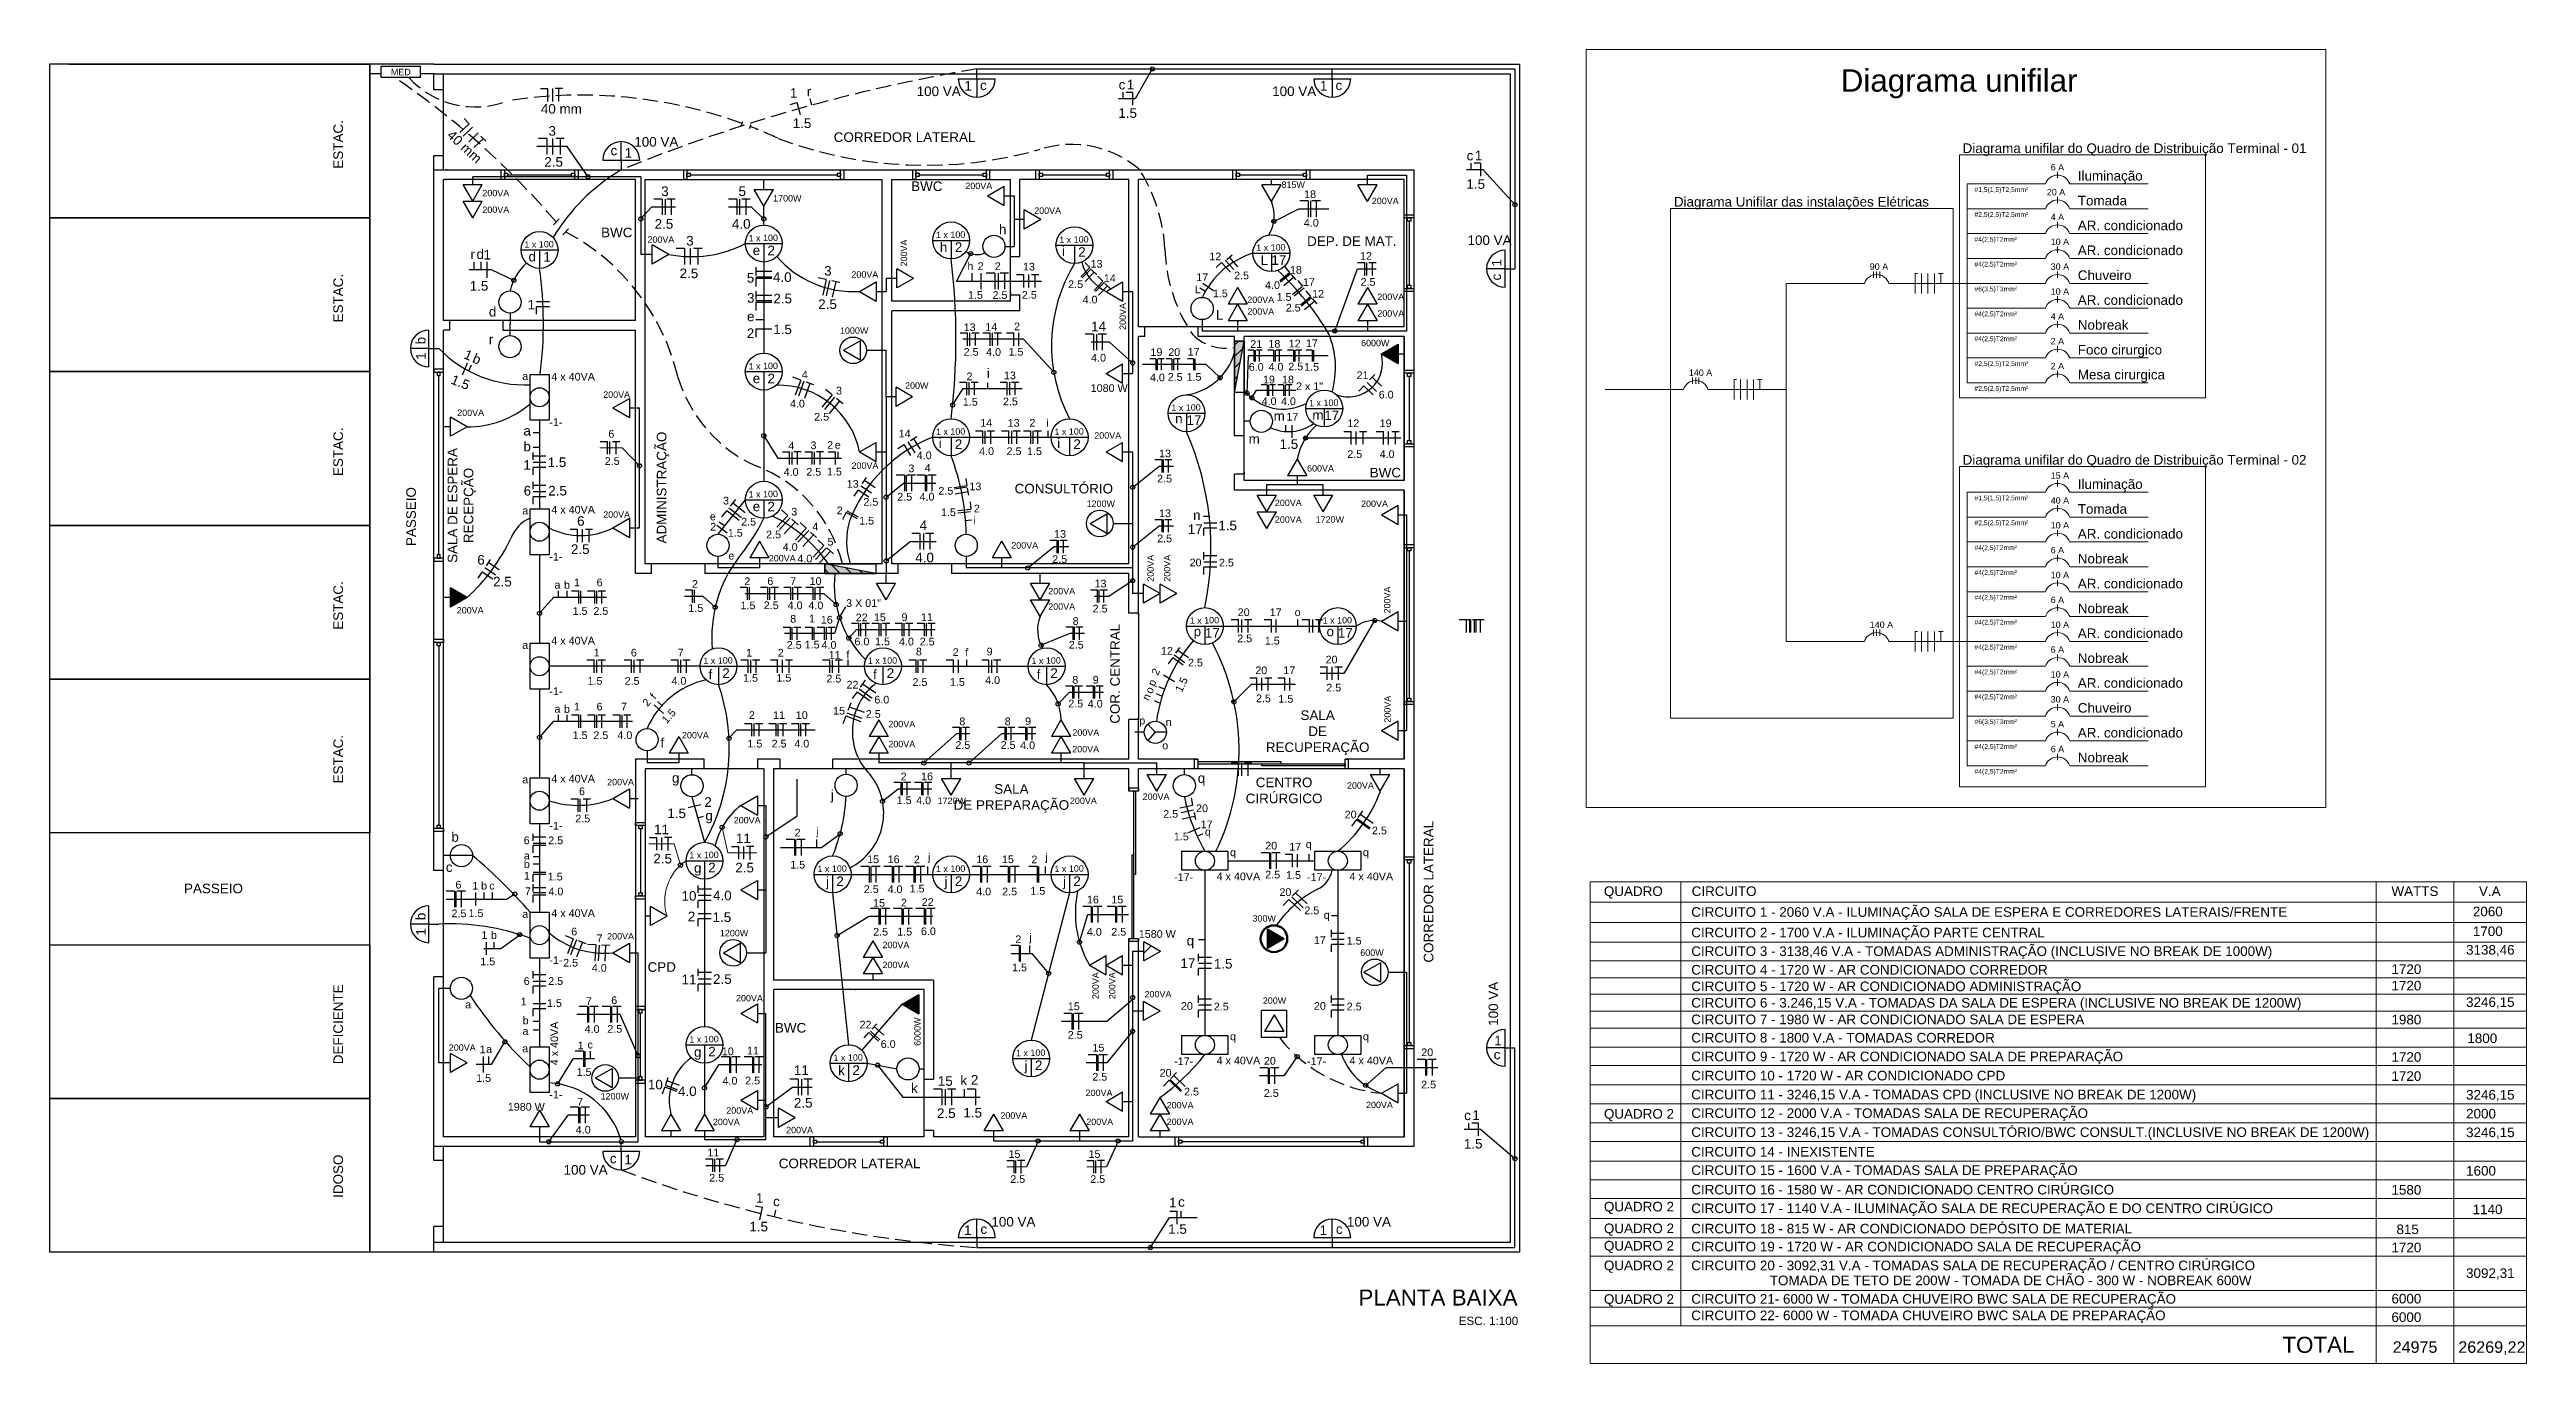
# Model space of a CAD drawing. Header units: millimetres. Extents: x 2676 to 2790, y 20 to 50.
# Drawn here: x 2676.21 to 2714.88, y 25.46 to 45.98 of the extents above; entities that cross this region are included whole.
import ezdxf

# ---------------------------------------------------------------- set-up
doc = ezdxf.new("R2010")
doc.units = ezdxf.units.MM
doc.linetypes.add('ACAD_ISO02W100', pattern=[15, 12, -3])
doc.layers.add('ARQ-FOLHA', color=7, linetype='Continuous', lineweight=50)
doc.layers.add('TESTE', color=6, linetype='Continuous', lineweight=25)
for name, color, linetype in [('BUILDING_ENVELOPE', 7, 'Continuous'), ('CIRCUITO 1', 3, 'Continuous'), ('CIRCUITO 2', 211, 'Continuous'), ('TOMADAS', 250, 'Continuous')]:
    doc.layers.add(name, color=color, linetype=linetype)
doc.styles.add('arial', font='arial.ttf')
doc.styles.get("Standard").update_dxf_attribs({"font": 'arial.ttf', "height": 1.5})
pattern_1 = [(225, (-78.443, 0), (2.0205576, -2.0205576), [])]

msp = doc.modelspace()

# ---------------------------------------------------------------- texts
at = {"color": 2}
msp.add_text('MED', height=0.1, dxfattribs=at).set_placement((2681.542, 45.574))
for s, height, p in [('c', 0.15, (2692.903, 45.352)), ('1', 0.15, (2693.03, 45.354)), ('1.5', 0.15, (2692.898, 44.908)), ('c', 0.15, (2698.336, 44.244)), ('1', 0.15, (2698.464, 44.246)), ('1.5', 0.15, (2698.332, 43.8)), ('r', 0.15, (2682.783, 42.702)), ('d', 0.15, (2682.879, 42.705)), ('1', 0.15, (2682.988, 42.696)), ('h', 0.12, (2690.543, 42.532)), ('2', 0.12, (2690.702, 42.532)), ('1.5', 0.15, (2682.772, 42.209)), ('1.5', 0.12, (2690.551, 42.083)), ('2.5', 0.12, (2690.934, 42.081)), ('1', 0.15, (2683.675, 41.916)), ('1.5', 0.15, (2695.416, 39.739)), ('a', 0.12, (2683.617, 33.328)), ('b', 0.12, (2683.617, 33.193)), ('1', 0.12, (2683.619, 33.014)), ('1.5', 0.12, (2683.991, 33)), ('a', 0.12, (2682.703, 31.002)), ('1', 0.12, (2683.567, 31.047)), ('1.5', 0.12, (2683.979, 31.025)), ('a', 0.12, (2683.597, 30.588)), ('b', 0.12, (2683.599, 30.754)), ('1', 0.12, (2682.927, 30.302)), ('a', 0.12, (2683.028, 30.305)), ('1.5', 0.12, (2682.873, 29.854)), ('1', 0.15, (2698.424, 29.259)), ('c', 0.15, (2698.297, 29.257)), ('1.5', 0.15, (2698.292, 28.813)), ('1.5', 0.15, (2693.677, 27.482))]:
    msp.add_text(s, height=height).set_placement(p)
at = {"color": 1}
for s, height, p in [('18', 0.12, (2695.799, 43.656)), ('4.0', 0.12, (2695.794, 43.209)), ('2', 0.12, (2690.969, 42.532)), ('14', 0.15, (2692.473, 41.575)), ('4.0', 0.12, (2692.473, 41.103)), ('2.5', 0.15, (2685.639, 33.265)), ('2.5', 0.15, (2686.918, 33.125)), ('7', 0.12, (2683.635, 32.771)), ('4.0', 0.12, (2684.002, 32.768)), ('4.0', 0.15, (2686.571, 32.69)), ('2.5', 0.15, (2686.571, 31.385)), ('4.0', 0.15, (2686.024, 29.632)), ('2.5', 0.15, (2687.833, 29.453)), ('11', 0.12, (2686.483, 28.689)), ('2.5', 0.12, (2686.511, 28.297))]:
    msp.add_text(s, height=height, dxfattribs=at).set_placement(p)
at = {"color": 4}
for s, p in [('12', (2694.319, 42.685)), ('2.5', (2694.705, 42.387))]:
    msp.add_text(s, height=0.12, dxfattribs=at).set_placement(p)
for s, height, rotation, p in [('1.5', 0.15, 338.1502, (2682.464, 40.764)), ('o', 0.12, 64.6486, (2693.42, 35.904)), ('p', 0.12, 64.6486, (2693.459, 36.021)), ('2', 0.12, 64.6486, (2693.516, 36.191)), ('1.5', 0.12, 64.6486, (2693.889, 35.927)), ('n', 0.12, 64.6486, (2693.372, 35.797))]:
    msp.add_text(s, height=height, rotation=rotation).set_placement(p)
at = {"color": 15}
for s, p in [('6', (2684.937, 39.914)), ('2.5', (2684.88, 39.489)), ('6', (2684.478, 34.332)), ('2.5', (2684.42, 33.907)), ('6', (2683.615, 33.566)), ('2.5', (2683.998, 33.566)), ('6', (2682.549, 32.873)), ('2.5', (2682.488, 32.426)), ('6', (2684.357, 32.142)), ('2.5', (2684.231, 31.655)), ('6', (2683.615, 31.369)), ('2.5', (2683.998, 31.369)), ('6', (2684.982, 31.068)), ('2.5', (2684.92, 30.622))]:
    msp.add_text(s, height=0.12, dxfattribs=at).set_placement(p)
at = {"color": 64}
for s, p in [('15', (2691.184, 28.667)), ('15', (2692.433, 28.667)), ('2.5', (2691.211, 28.276)), ('2.5', (2692.46, 28.276))]:
    msp.add_text(s, height=0.12, dxfattribs=at).set_placement(p)
at = {"layer": 'ARQ-FOLHA'}
for s, p in [('40 mm', (2683.883, 44.974)), ('CORREDOR LATERAL', (2688.455, 44.532)), ('BWC', (2689.664, 43.766)), ('BWC', (2684.824, 43.043)), ('DEP. DE MAT.', (2695.846, 42.908)), ('BWC', (2696.823, 39.293)), ('CONSULTÓRIO', (2691.279, 39.043)), ('PASSEIO', (2678.312, 32.799)), ('CPD', (2685.549, 31.573)), ('BWC', (2687.537, 30.624)), ('CORREDOR LATERAL', (2687.597, 28.506))]:
    msp.add_text(s, height=0.15, dxfattribs=at).set_placement(p)
for s, rotation, p in [('ESTAC.', 90, (2680.794, 44.115)), ('40 mm', 317.1669, (2682.406, 44.622)), ('ESTAC.', 90, (2680.794, 41.715)), ('ESTAC.', 90, (2680.794, 39.315)), ('ADMINISTRAÇÃO', 90, (2685.843, 38.262)), ('PASSEIO', 90, (2681.932, 38.222)), ('ESTAC.', 90, (2680.794, 36.915)), ('COR. CENTRAL', 90, (2692.921, 35.447)), ('ESTAC.', 90, (2680.794, 34.515)), ('CORREDOR LATERAL', 90, (2697.817, 31.717)), ('DEFICIENTE', 90, (2680.794, 30.13)), ('IDOSO', 90, (2680.794, 28.043))]:
    msp.add_text(s, height=0.15, rotation=rotation, dxfattribs=at).set_placement(p)
at = {"layer": 'ARQ-FOLHA', "style": 'arial'}
for s, height, p in [('PLANTA BAIXA', 0.25, (2696.647, 26.362)), ('ESC. 1:100', 0.13, (2698.212, 26.057))]:
    msp.add_text(s, height=height, dxfattribs=at).set_placement(p)
at = {"layer": 'ARQ-FOLHA', "insert": (2682.428, 37.919), "char_height": 0.15, "attachment_point": 1, "rotation": 90}
msp.add_mtext_dynamic_manual_height_columns('\\pxqc;SALA DE ESPERA \\PRECEPÇÃO', width=1.87235, gutter_width=7.5, heights=[0], dxfattribs=at)
at = {"layer": 'ARQ-FOLHA', "char_height": 0.15, "attachment_point": 1}
for s, width, heights, insert in [('\\pxqc;SALA \\PDE RECUPERAÇÃO', 1.56623, [0], (2695.227, 35.655)), ('\\pxqc;SALA \\PDE PREPARAÇÃO', 1.77151, [0.728], (2690.343, 34.503)), ('\\pxqc;CENTRO \\PCIRÚRGICO ', 1.02014, [0], (2694.976, 34.606))]:
    msp.add_mtext_dynamic_manual_height_columns(s, width=width, gutter_width=7.5, heights=heights, dxfattribs=dict(at, insert=insert))
at = {"layer": 'CIRCUITO 1', "color": 7}
for s, height, p in [('1', 0.15, (2687.771, 45.222)), ('r', 0.15, (2688.034, 45.245)), ('100 VA', 0.15, (2689.75, 45.248)), ('100 VA', 0.15, (2695.3, 45.248)), ('1.5', 0.15, (2687.815, 44.749)), ('100 VA', 0.15, (2685.342, 44.459)), ('100 VA', 0.15, (2698.35, 42.923)), ('L', 0.12, (2694.092, 42.17)), ('17', 0.12, (2694.115, 42.36)), ('1.5', 0.12, (2694.374, 42.107)), ('d', 0.15, (2683.071, 41.806)), ('e', 0.15, (2687.101, 41.733)), ('r', 0.15, (2683.071, 41.374)), ('2', 0.15, (2687.098, 41.47)), ('1.5', 0.15, (2687.511, 41.531)), ('2', 0.12, (2691.271, 41.591)), ('17', 0.12, (2695.826, 41.328)), ('i', 0.15, (2690.845, 40.845)), ('1.5', 0.12, (2691.184, 41.195)), ('17', 0.12, (2693.98, 41.195)), ('1.5', 0.12, (2695.799, 40.96)), ('2', 0.12, (2690.528, 40.811)), ('1.5', 0.12, (2693.963, 40.803)), ('2 x 1"', 0.12, (2695.672, 40.657)), ('1.5', 0.12, (2690.471, 40.414)), ('a', 0.15, (2683.611, 39.947)), ('b', 0.15, (2683.611, 39.701)), ('2', 0.12, (2688.352, 39.74)), ('e', 0.12, (2688.472, 39.741)), ('2', 0.12, (2691.509, 40.086)), ('i', 0.12, (2691.775, 40.086)), ('1', 0.15, (2683.611, 39.413)), ('1.5', 0.15, (2683.989, 39.455)), ('1.5', 0.12, (2688.349, 39.324)), ('1.5', 0.12, (2691.473, 39.643)), ('e', 0.12, (2686.522, 38.624)), ('2', 0.12, (2688.502, 38.718)), ('1.5', 0.12, (2688.852, 38.557)), ('1.5', 0.12, (2690.129, 38.689)), ('i', 0.12, (2690.637, 38.563)), ('2', 0.12, (2690.643, 38.748)), ('2', 0.12, (2686.527, 38.464)), ('1.5', 0.12, (2686.802, 38.368)), ('1', 0.12, (2688.07, 37.029)), ('3 X 01"', 0.12, (2688.649, 37.271)), ('17', 0.12, (2695.262, 37.128)), ('o', 0.12, (2695.651, 37.128)), ('1.5', 0.12, (2688.002, 36.623)), ('1.5', 0.12, (2695.185, 36.684)), ('12', 0.12, (2693.564, 36.525)), ('2.5', 0.12, (2693.986, 36.342)), ('17', 0.12, (2695.474, 36.221)), ('1.5', 0.12, (2695.397, 35.776)), ('g', 0.15, (2685.93, 34.527)), ('j', 0.15, (2688.41, 34.261)), ('2', 0.12, (2689.5, 34.563)), ('1.5', 0.15, (2685.857, 33.973)), ('2', 0.15, (2686.435, 34.149)), ('g', 0.15, (2686.451, 33.938)), ('1.5', 0.12, (2689.438, 34.193)), ('b', 0.15, (2682.486, 33.604)), ('2', 0.12, (2687.844, 33.687)), ('j', 0.12, (2688.181, 33.708)), ('1.5', 0.12, (2693.765, 33.626)), ('17', 0.12, (2694.184, 33.815)), ('q', 0.12, (2694.25, 33.701)), ('1.5', 0.12, (2687.776, 33.186)), ('2', 0.12, (2689.706, 33.268)), ('j', 0.12, (2689.926, 33.307)), ('2', 0.12, (2691.541, 33.268)), ('j', 0.12, (2691.76, 33.307)), ('17', 0.12, (2695.567, 33.467)), ('q', 0.12, (2695.824, 33.505)), ('c', 0.15, (2682.4, 33.133)), ('1', 0.12, (2682.813, 32.858)), ('b', 0.12, (2682.95, 32.858)), ('c', 0.12, (2683.078, 32.858)), ('1.5', 0.12, (2689.64, 32.813)), ('1.5', 0.12, (2691.525, 32.777)), ('1.5', 0.12, (2695.517, 33.025)), ('QUADRO', 0.15, (2700.479, 32.757)), ('CIRCUITO', 0.15, (2701.849, 32.757)), ('WATTS', 0.15, (2712.774, 32.757)), ('V.A', 0.15, (2714.14, 32.757)), ('1.5', 0.12, (2682.753, 32.428)), ('2', 0.15, (2686.177, 32.362)), ('1.5', 0.15, (2686.564, 32.351)), ('2', 0.12, (2689.504, 32.593)), ('q', 0.12, (2696.106, 32.401)), ('CIRCUITO 1 - 2060 V.A - ILUMINAÇÃO SALA DE ESPERA E CORREDORES LATERAIS/FRENTE', 0.15, (2701.843, 32.432)), ('2060', 0.15, (2714.045, 32.44)), ('1', 0.12, (2682.955, 32.086)), ('b', 0.12, (2683.104, 32.086)), ('1.5', 0.12, (2689.446, 32.14)), ('2', 0.12, (2691.29, 32.021)), ('j', 0.12, (2691.508, 32.054)), ('q', 0.15, (2693.965, 31.985)), ('17', 0.12, (2695.951, 32.007)), ('1.5', 0.12, (2696.464, 31.998)), ('CIRCUITO 2 - 1700 V.A - ILUMINAÇÃO PARTE CENTRAL', 0.15, (2701.843, 32.111)), ('1700', 0.15, (2714.045, 32.131)), ('1.5', 0.12, (2682.938, 31.675)), ('17', 0.15, (2693.868, 31.633)), ('1.5', 0.15, (2694.389, 31.624)), ('1.5', 0.12, (2691.239, 31.581)), ('1', 0.12, (2684.456, 30.364)), ('c', 0.12, (2684.611, 30.376)), ('1.5', 0.12, (2684.441, 29.948)), ('2', 0.15, (2690.597, 29.811)), ('CIRCUITO 14 - INEXISTENTE', 0.15, (2701.843, 28.688)), ('100 VA', 0.15, (2684.238, 28.406)), ('1', 0.15, (2687.24, 27.966)), ('c', 0.15, (2687.509, 27.913)), ('1', 0.15, (2693.689, 27.894)), ('c', 0.15, (2693.831, 27.906)), ('CIRCUITO 17 - 1140 V.A - ILUMINAÇÃO SALA DE RECUPERAÇÃO E DO CENTRO CIRÚGICO', 0.15, (2701.843, 27.805)), ('1140', 0.15, (2714.041, 27.788)), ('1.5', 0.15, (2687.137, 27.519)), ('100 VA', 0.15, (2690.917, 27.595)), ('100 VA', 0.15, (2696.467, 27.595))]:
    msp.add_text(s, height=height, dxfattribs=at).set_placement(p)
at = {"layer": 'CIRCUITO 1', "color": 4}
for s, height, p in [('1', 0.15, (2690.495, 45.334)), ('c', 0.15, (2690.739, 45.342)), ('1', 0.15, (2696.045, 45.334)), ('c', 0.15, (2696.289, 45.342)), ('c', 0.15, (2684.971, 44.324)), ('1', 0.15, (2685.191, 44.288)), ('2', 0.15, (2690.346, 42.813)), ('d', 0.15, (2683.69, 42.666)), ('1', 0.15, (2683.921, 42.663)), ('2', 0.15, (2687.421, 42.763)), ('2', 0.15, (2692.271, 42.738)), ('17', 0.15, (2695.288, 42.613)), ('12', 0.12, (2695.924, 42.101)), ('2.5', 0.12, (2695.512, 41.884)), ('12', 0.12, (2695.558, 41.324)), ('2.5', 0.12, (2695.552, 40.966)), ('2', 0.15, (2687.421, 40.763)), ('17', 0.15, (2693.963, 40.113)), ('17', 0.15, (2696.113, 40.188)), ('2', 0.15, (2690.346, 39.738)), ('2', 0.15, (2692.196, 39.738)), ('2', 0.15, (2687.421, 38.763)), ('17', 0.15, (2694.25, 36.791)), ('17', 0.15, (2696.325, 36.791)), ('2', 0.15, (2686.715, 36.163)), ('2', 0.15, (2689.282, 36.163)), ('2', 0.15, (2691.837, 36.163)), ('2', 0.15, (2686.496, 33.126)), ('2', 0.15, (2688.496, 32.913)), ('2', 0.15, (2690.346, 32.913)), ('2', 0.15, (2692.196, 32.913)), ('1', 0.15, (2698.767, 30.424)), ('2', 0.15, (2686.496, 30.251)), ('2', 0.15, (2691.596, 30.038)), ('c', 0.15, (2698.759, 30.206)), ('2', 0.15, (2688.746, 29.963)), ('c', 0.15, (2684.96, 28.584)), ('1', 0.15, (2685.187, 28.565)), ('1', 0.15, (2690.49, 27.463)), ('c', 0.15, (2690.745, 27.481)), ('1', 0.15, (2696.04, 27.463)), ('c', 0.15, (2696.295, 27.481))]:
    msp.add_text(s, height=height, dxfattribs=at).set_placement(p)
at = {"layer": 'CIRCUITO 1', "color": 2}
for s, height, p in [('3', 0.15, (2684.002, 44.63)), ('2.5', 0.15, (2683.937, 44.145)), ('3', 0.15, (2685.762, 43.687)), ('2.5', 0.15, (2685.659, 43.177)), ('3', 0.15, (2686.152, 42.915)), ('2.5', 0.15, (2686.049, 42.405)), ('3', 0.15, (2688.306, 42.445)), ('3', 0.15, (2687.101, 42.022)), ('2.5', 0.15, (2687.513, 42.011)), ('2.5', 0.15, (2688.213, 41.924)), ('3', 0.12, (2688.491, 40.589)), ('2.5', 0.12, (2688.15, 40.18)), ('3', 0.12, (2688.093, 39.735)), ('2.5', 0.12, (2688.027, 39.321)), ('3', 0.12, (2689.62, 39.374)), ('3', 0.12, (2686.727, 38.871)), ('3', 0.12, (2687.793, 38.698)), ('2.5', 0.12, (2689.447, 38.932)), ('2.5', 0.12, (2687.01, 38.542)), ('2.5', 0.12, (2687.4, 38.342)), ('CIRCUITO 3 - 3138,46 V.A - TOMADAS ADMINISTRAÇÃO (INCLUSIVE NO BREAK DE 1000W)', 0.15, (2701.843, 31.82)), ('3138,46', 0.15, (2713.939, 31.841)), ('CIRCUITO 6 - 3.246,15 V.A - TOMADAS DA SALA DE ESPERA (INCLUSIVE NO BREAK DE 1200W)', 0.15, (2701.843, 31.015)), ('3246,15', 0.15, (2713.939, 31.025)), ('CIRCUITO 8 - 1800 V.A - TOMADAS CORREDOR', 0.15, (2701.843, 30.469)), ('1800', 0.15, (2713.959, 30.46)), ('CIRCUITO 11 - 3246,15 V.A - TOMADAS CPD (INCLUSIVE NO BREAK DE 1200W)', 0.15, (2701.843, 29.581)), ('CIRCUITO 12 - 2000 V.A - TOMADAS SALA DE RECUPERAÇÃO', 0.15, (2701.843, 29.291)), ('3246,15', 0.15, (2713.939, 29.578)), ('2000', 0.15, (2713.939, 29.283)), ('CIRCUITO 13 - 3246,15 V.A - TOMADAS CONSULTÓRIO/BWC CONSULT.(INCLUSIVE NO BREAK DE 1200W)', 0.15, (2701.843, 28.994)), ('3246,15', 0.15, (2713.939, 28.991)), ('CIRCUITO 15 - 1600 V.A - TOMADAS SALA DE PREPARAÇÃO', 0.15, (2701.843, 28.4)), ('1600', 0.15, (2713.939, 28.391)), ('CIRCUITO 20 - 3092,31 V.A - TOMADAS SALA DE RECUPERAÇÃO / CENTRO CIRÚRGICO', 0.15, (2701.843, 26.913)), ('TOMADA DE TETO DE 200W - TOMADA DE CHÃO - 300 W - NOBREAK 600W', 0.15, (2703.069, 26.679)), ('3092,31', 0.15, (2713.939, 26.793))]:
    msp.add_text(s, height=height, dxfattribs=at).set_placement(p)
at = {"layer": 'CIRCUITO 1', "color": 1}
for s, height, p in [('5', 0.15, (2686.969, 43.687)), ('4.0', 0.15, (2686.866, 43.177)), ('18', 0.12, (2695.577, 42.474)), ('5', 0.15, (2687.098, 42.334)), ('4.0', 0.15, (2687.506, 42.346)), ('14', 0.12, (2692.672, 42.344)), ('4.0', 0.12, (2695.189, 42.236)), ('4.0', 0.12, (2692.34, 42.01)), ('14', 0.12, (2690.822, 41.583)), ('21', 0.12, (2694.958, 41.316)), ('18', 0.12, (2695.241, 41.319)), ('4.0', 0.12, (2690.834, 41.192)), ('19', 0.12, (2693.4, 41.19)), ('6.0', 0.12, (2694.934, 40.959)), ('4.0', 0.12, (2695.243, 40.959)), ('4', 0.12, (2687.958, 40.84)), ('1080 W', 0.12, (2692.467, 40.628)), ('4.0', 0.12, (2693.392, 40.795)), ('19', 0.12, (2695.156, 40.762)), ('18', 0.12, (2695.453, 40.762)), ('4.0', 0.12, (2687.772, 40.386)), ('4.0', 0.12, (2695.135, 40.423)), ('4.0', 0.12, (2695.438, 40.423)), ('4', 0.12, (2687.748, 39.731)), ('14', 0.12, (2689.469, 39.918)), ('14', 0.12, (2690.742, 40.085)), ('4.0', 0.12, (2689.751, 39.578)), ('4', 0.12, (2689.876, 39.382)), ('4.0', 0.12, (2690.725, 39.643)), ('4.0', 0.12, (2687.673, 39.318)), ('4.0', 0.12, (2689.795, 38.932)), ('4', 0.12, (2688.121, 38.465)), ('5', 0.12, (2688.358, 38.229)), ('4', 0.15, (2689.797, 38.471)), ('4.0', 0.12, (2687.659, 38.146)), ('4.0', 0.12, (2687.888, 37.966)), ('4.0', 0.15, (2689.728, 37.967)), ('16', 0.12, (2688.254, 37.011)), ('4.0', 0.12, (2688.265, 36.617)), ('16', 0.12, (2689.297, 33.27)), ('16', 0.12, (2690.681, 33.27)), ('4.0', 0.12, (2689.296, 32.802)), ('4.0', 0.12, (2690.68, 32.767)), ('16', 0.12, (2692.408, 32.641)), ('7', 0.12, (2684.753, 32.036)), ('4.0', 0.12, (2692.407, 32.138)), ('4.0', 0.12, (2684.678, 31.574)), ('CIRCUITO 4 - 1720 W - AR CONDICIONADO CORREDOR', 0.15, (2701.843, 31.53)), ('CIRCUITO 5 - 1720 W - AR CONDICIONADO ADMINISTRAÇÃO', 0.15, (2701.843, 31.271)), ('1720', 0.15, (2712.774, 31.539)), ('1720', 0.15, (2712.774, 31.282)), ('CIRCUITO 7 - 1980 W - AR CONDICIONADO SALA DE ESPERA', 0.15, (2701.843, 30.755)), ('1980', 0.15, (2712.774, 30.752)), ('CIRCUITO 9 - 1720 W - AR CONDICIONADO SALA DE PREPARAÇÃO', 0.15, (2701.843, 30.176)), ('1720', 0.15, (2712.774, 30.168)), ('CIRCUITO 10 - 1720 W - AR CONDICIONADO CPD', 0.15, (2701.843, 29.877)), ('1720', 0.15, (2712.774, 29.87)), ('CIRCUITO 16 - 1580 W - AR CONDICIONADO CENTRO CIRÚRGICO', 0.15, (2701.843, 28.096)), ('1580', 0.15, (2712.774, 28.093)), ('CIRCUITO 18 - 815 W - AR CONDICIONADO DEPÓSITO DE MATERIAL', 0.15, (2701.843, 27.488)), ('815', 0.15, (2712.852, 27.477)), ('CIRCUITO 19 - 1720 W - AR CONDICIONADO SALA DE RECUPERAÇÃO', 0.15, (2701.843, 27.207)), ('1720', 0.15, (2712.774, 27.193))]:
    msp.add_text(s, height=height, dxfattribs=at).set_placement(p)
at = {"layer": 'CIRCUITO 1', "color": 4}
for s, height, rotation, p in [('1 x 100', 0.1, 1, (2683.627, 42.879)), ('1', 0.15, 90, (2698.88, 42.587)), ('c', 0.15, 90, (2698.872, 42.369)), ('b', 0.15, 90, (2682.082, 41.371)), ('1', 0.15, 90, (2682.085, 41.13)), ('b', 0.15, 90, (2682.082, 32.379)), ('1', 0.15, 90, (2682.085, 32.139))]:
    msp.add_text(s, height=height, rotation=rotation, dxfattribs=at).set_placement(p)
at = {"layer": 'CIRCUITO 1', "color": 6}
for s, height, p in [('13', 0.12, (2691.41, 42.525)), ('13', 0.12, (2692.466, 42.569)), ('2.5', 0.12, (2691.392, 42.084)), ('2.5', 0.12, (2692.115, 42.25)), ('13', 0.12, (2690.484, 41.578)), ('2.5', 0.12, (2690.483, 41.193)), ('13', 0.12, (2691.112, 40.827)), ('2.5', 0.12, (2691.097, 40.42)), ('13', 0.12, (2691.17, 40.085)), ('2.5', 0.12, (2691.153, 39.643)), ('13', 0.12, (2693.534, 39.607)), ('13', 0.12, (2688.659, 39.133)), ('2.5', 0.12, (2690.089, 39.025)), ('13', 0.12, (2690.574, 39.093)), ('2.5', 0.12, (2693.504, 39.215)), ('2.5', 0.12, (2688.919, 38.852)), ('13', 0.12, (2693.534, 38.674)), ('13', 0.12, (2691.896, 38.35)), ('2.5', 0.12, (2693.504, 38.281)), ('2.5', 0.12, (2691.866, 37.957)), ('13', 0.12, (2692.527, 37.576)), ('2.5', 0.12, (2692.497, 37.184)), ('CIRCUITO 21- 6000 W - TOMADA CHUVEIRO BWC SALA DE RECUPERAÇÃO', 0.15, (2701.843, 26.39)), ('CIRCUITO 22- 6000 W - TOMADA CHUVEIRO BWC SALA DE PREPARAÇÃO', 0.15, (2701.843, 26.133)), ('6000', 0.15, (2712.774, 26.394)), ('6000', 0.15, (2712.774, 26.105))]:
    msp.add_text(s, height=height, dxfattribs=at).set_placement(p)
at = {"layer": 'CIRCUITO 1', "color": 7}
for s, height, rotation, p in [('1', 0.15, 335.9591, (2682.666, 41.159)), ('b', 0.15, 336.5738, (2682.802, 41.097)), ('2', 0.12, 48.6701, (2685.547, 35.706)), ('f', 0.12, 48.6701, (2685.665, 35.819)), ('1.5', 0.12, 48.6701, (2685.848, 35.439)), ('100 VA', 0.15, 90, (2698.828, 30.73))]:
    msp.add_text(s, height=height, rotation=rotation, dxfattribs=at).set_placement(p)
at = {"layer": 'CIRCUITO 1', "color": 20}
for s, height, p in [('20', 0.12, (2693.678, 41.19)), ('2.5', 0.12, (2693.669, 40.802)), ('20', 0.12, (2694.011, 37.905)), ('2.5', 0.12, (2694.47, 37.903)), ('20', 0.12, (2694.762, 37.128)), ('2.5', 0.12, (2694.755, 36.72)), ('20', 0.12, (2696.134, 36.389)), ('20', 0.12, (2695.037, 36.221)), ('2.5', 0.12, (2696.144, 35.951)), ('2.5', 0.12, (2695.047, 35.783)), ('2.5', 0.12, (2693.599, 33.979)), ('20', 0.12, (2694.112, 34.067)), ('20', 0.12, (2696.432, 33.969)), ('2.5', 0.12, (2696.857, 33.72)), ('20', 0.12, (2695.192, 33.483)), ('2.5', 0.12, (2695.191, 33.031)), ('20', 0.12, (2695.413, 32.757)), ('2.5', 0.12, (2695.802, 32.472)), ('20', 0.12, (2693.876, 30.98)), ('2.5', 0.12, (2694.389, 30.971)), ('20', 0.12, (2695.951, 30.98)), ('2.5', 0.12, (2696.464, 30.971)), ('20', 0.12, (2695.171, 30.123)), ('20', 0.12, (2697.628, 30.256)), ('20', 0.12, (2693.543, 29.935)), ('2.5', 0.12, (2697.626, 29.753)), ('2.5', 0.12, (2693.925, 29.642)), ('2.5', 0.12, (2695.17, 29.62)), ('TOTAL', 0.25, (2711.071, 25.623)), ('24975', 0.18, (2712.793, 25.623)), ('26269,22', 0.18, (2713.818, 25.623))]:
    msp.add_text(s, height=height, dxfattribs=at).set_placement(p)
at = {"layer": 'CIRCUITO 1', "color": 15}
for s, p in [('6', (2683.615, 39.011)), ('2.5', (2683.998, 39.011)), ('6', (2682.89, 37.931)), ('2.5', (2683.138, 37.591))]:
    msp.add_text(s, height=0.15, dxfattribs=at).set_placement(p)
at = {"layer": 'CIRCUITO 1', "color": 64}
for s, height, p in [('15', 0.12, (2688.977, 33.27)), ('15', 0.12, (2691.082, 33.27)), ('2.5', 0.12, (2688.925, 32.803)), ('2.5', 0.12, (2691.085, 32.767)), ('15', 0.12, (2689.069, 32.59)), ('15', 0.12, (2692.789, 32.641)), ('2.5', 0.12, (2689.07, 32.138)), ('2.5', 0.12, (2692.788, 32.138)), ('15', 0.12, (2692.11, 30.974)), ('2.5', 0.12, (2692.109, 30.528)), ('15', 0.12, (2692.494, 30.328)), ('15', 0.15, (2690.08, 29.793)), ('2.5', 0.12, (2692.493, 29.874)), ('2.5', 0.15, (2690.067, 29.29))]:
    msp.add_text(s, height=height, dxfattribs=at).set_placement(p)
at = {"layer": 'CIRCUITO 1', "color": 5}
for s, height, p in [('22', 0.12, (2689.829, 32.602)), ('6.0', 0.12, (2689.817, 32.146)), ('22', 0.12, (2688.859, 30.688)), ('6.0', 0.12, (2689.189, 30.384)), ('QUADRO 2', 0.15, (2700.479, 29.281)), ('QUADRO 2', 0.15, (2700.479, 27.831)), ('QUADRO 2', 0.15, (2700.479, 27.492)), ('QUADRO 2', 0.15, (2700.479, 27.221)), ('QUADRO 2', 0.15, (2700.479, 26.913)), ('QUADRO 2', 0.15, (2700.479, 26.388))]:
    msp.add_text(s, height=height, dxfattribs=at).set_placement(p)
at = {"layer": 'CIRCUITO 2', "color": 4}
for p in [(2687.127, 42.979), (2690.052, 43.029), (2691.977, 42.954), (2695.052, 42.829), (2687.127, 40.979), (2693.727, 40.329), (2695.877, 40.404), (2690.052, 39.954), (2691.902, 39.954), (2687.127, 38.979), (2694.014, 37.007), (2696.089, 37.007), (2686.421, 36.379), (2688.988, 36.379), (2691.543, 36.379), (2686.202, 33.342), (2688.202, 33.129), (2690.052, 33.129), (2691.902, 33.129), (2686.202, 30.467), (2688.452, 30.179), (2691.302, 30.254)]:
    msp.add_text('1 x 100', height=0.1, rotation=1, dxfattribs=at).set_placement(p)
for s, height, p in [('h', 0.15, (2690.112, 42.811)), ('e', 0.15, (2687.19, 42.766)), ('i', 0.15, (2692.019, 42.753)), ('L', 0.15, (2695.118, 42.609)), ('12', 0.12, (2696.672, 42.693)), ('2.5', 0.12, (2696.68, 42.286)), ('e', 0.15, (2687.19, 40.766)), ('n', 0.15, (2693.786, 40.136)), ('m', 0.15, (2695.928, 40.193)), ('i', 0.15, (2690.094, 39.753)), ('i', 0.15, (2691.944, 39.753)), ('e', 0.15, (2687.19, 38.766)), ('p', 0.15, (2694.074, 36.813)), ('o', 0.15, (2696.149, 36.813)), ('f', 0.15, (2686.502, 36.142)), ('f', 0.15, (2689.069, 36.142)), ('f', 0.15, (2691.624, 36.142)), ('g', 0.15, (2686.274, 33.121)), ('j', 0.15, (2688.334, 32.906)), ('j', 0.15, (2690.184, 32.906)), ('j', 0.15, (2692.034, 32.906)), ('g', 0.15, (2686.274, 30.246)), ('j', 0.15, (2691.434, 30.031)), ('k', 0.15, (2688.524, 29.959))]:
    msp.add_text(s, height=height, dxfattribs=at).set_placement(p)
at = {"layer": 'CIRCUITO 2', "color": 7}
for s, height, p in [('h', 0.15, (2691.035, 43.091)), ('1.5', 0.12, (2695.369, 42.051)), ('17', 0.12, (2695.78, 42.283)), ('L', 0.15, (2694.423, 41.757)), ('m', 0.15, (2695.323, 40.178)), ('17', 0.12, (2695.522, 40.181)), ('m', 0.15, (2694.932, 39.82)), ('n', 0.15, (2694.065, 38.63)), ('17', 0.15, (2693.982, 38.409)), ('1.5', 0.15, (2694.459, 38.468)), ('e', 0.12, (2686.81, 38.011)), ('a', 0.12, (2684.095, 37.557)), ('b', 0.12, (2684.244, 37.555)), ('1', 0.12, (2684.4, 37.593)), ('1.5', 0.12, (2684.378, 37.147)), ('1', 0.12, (2684.707, 36.497)), ('1', 0.12, (2687.087, 36.496)), ('2', 0.12, (2687.582, 36.496)), ('f', 0.12, (2688.652, 36.466)), ('2', 0.12, (2690.313, 36.505)), ('f', 0.12, (2690.508, 36.502)), ('1.5', 0.12, (2684.611, 36.056)), ('1.5', 0.12, (2687.04, 36.103)), ('1.5', 0.12, (2687.561, 36.105)), ('1.5', 0.12, (2690.269, 36.039)), ('a', 0.12, (2684.095, 35.619)), ('b', 0.12, (2684.244, 35.617)), ('1', 0.12, (2684.4, 35.654)), ('2', 0.12, (2687.131, 35.522)), ('1.5', 0.12, (2684.378, 35.208)), ('f', 0.15, (2685.75, 35.074)), ('1.5', 0.12, (2687.108, 35.076)), ('p', 0.12, (2693.226, 35.436)), ('n', 0.12, (2693.638, 35.414)), ('o', 0.12, (2693.584, 35.047)), ('q', 0.15, (2694.139, 34.524)), ('k', 0.15, (2689.661, 29.683)), ('k', 0.15, (2690.433, 29.804)), ('1.5', 0.15, (2690.479, 29.298))]:
    msp.add_text(s, height=height, dxfattribs=at).set_placement(p)
at = {"layer": 'CIRCUITO 2', "color": 15}
for s, height, p in [('6', 0.15, (2684.449, 38.538)), ('2.5', 0.15, (2684.352, 38.097)), ('6', 0.12, (2684.753, 37.593)), ('2.5', 0.12, (2684.703, 37.147)), ('6', 0.12, (2685.288, 36.497)), ('2.5', 0.12, (2685.191, 36.056)), ('6', 0.12, (2684.753, 35.654)), ('2.5', 0.12, (2684.703, 35.208))]:
    msp.add_text(s, height=height, dxfattribs=at).set_placement(p)
at = {"layer": 'CIRCUITO 2', "color": 1}
for s, height, p in [('7', 0.12, (2687.776, 37.615)), ('10', 0.12, (2688.078, 37.615)), ('4.0', 0.12, (2687.736, 37.235)), ('4.0', 0.12, (2688.06, 37.235)), ('9', 0.12, (2689.514, 37.05)), ('11', 0.12, (2689.816, 37.05)), ('4.0', 0.12, (2689.474, 36.67)), ('2.5', 0.12, (2689.798, 36.67)), ('7', 0.12, (2686.019, 36.497)), ('11', 0.12, (2688.378, 36.463)), ('9', 0.12, (2690.842, 36.514)), ('4.0', 0.12, (2685.922, 36.056)), ('2.5', 0.12, (2688.341, 36.091)), ('4.0', 0.12, (2690.819, 36.068)), ('9', 0.12, (2692.498, 36.074)), ('7', 0.12, (2685.134, 35.654)), ('11', 0.12, (2687.509, 35.522)), ('10', 0.12, (2687.863, 35.522)), ('4.0', 0.12, (2692.421, 35.699)), ('4.0', 0.12, (2685.078, 35.208)), ('2.5', 0.12, (2687.486, 35.076)), ('4.0', 0.12, (2687.84, 35.076)), ('9', 0.12, (2691.443, 35.426)), ('4.0', 0.12, (2691.366, 35.051)), ('16', 0.12, (2689.819, 34.565)), ('4.0', 0.12, (2689.742, 34.19)), ('11', 0.15, (2685.65, 33.722)), ('11', 0.15, (2686.928, 33.582)), ('10', 0.15, (2686.079, 32.684)), ('11', 0.15, (2686.079, 31.379)), ('7', 0.12, (2684.588, 31.056)), ('4.0', 0.12, (2684.567, 30.619)), ('10', 0.12, (2686.708, 30.271)), ('11', 0.12, (2687.101, 30.283)), ('10', 0.15, (2685.554, 29.737)), ('4.0', 0.12, (2686.719, 29.812)), ('2.5', 0.12, (2687.073, 29.815)), ('11', 0.15, (2687.833, 29.961)), ('7', 0.12, (2684.449, 29.484)), ('4.0', 0.12, (2684.428, 29.047))]:
    msp.add_text(s, height=height, dxfattribs=at).set_placement(p)
at = {"layer": 'CIRCUITO 2', "color": 3}
for s, p in [('8', (2687.776, 37.026)), ('2.5', (2687.722, 36.618)), ('2.5', (2692.124, 36.62)), ('8', (2692.186, 36.99)), ('8', (2689.738, 36.514)), ('2.5', (2689.685, 36.038)), ('8', (2692.179, 36.072)), ('2.5', (2692.117, 35.702)), ('8', (2690.416, 35.424)), ('8', (2691.124, 35.424)), ('2.5', (2690.354, 35.054)), ('2.5', (2691.061, 35.054))]:
    msp.add_text(s, height=0.12, dxfattribs=at).set_placement(p)
at = {"layer": 'TOMADAS', "color": 2, "linetype": 'Continuous'}
for s, p in [('200VA', (2682.97, 43.683)), ('1700W', (2687.509, 43.602)), ('200VA', (2682.97, 43.423)), ('200VA', (2685.547, 42.957)), ('200VA', (2688.731, 42.412)), ('200W', (2689.569, 40.677)), ('200VA', (2688.733, 39.427)), ('200VA', (2687.441, 37.981))]:
    msp.add_text(s, height=0.1, dxfattribs=at).set_placement(p)
at = {"layer": 'TOMADAS', "color": 6, "linetype": 'Continuous'}
for p in [(2690.51, 43.796), (2691.585, 43.409), (2692.523, 39.899), (2691.227, 38.182)]:
    msp.add_text('200VA', height=0.1, dxfattribs=at).set_placement(p)
at = {"layer": 'TOMADAS', "color": 4, "linetype": 'Continuous'}
for s, p in [('815W', (2695.446, 43.815)), ('200VA', (2696.856, 43.561)), ('200VA', (2696.942, 42.064)), ('200VA', (2694.912, 42.018)), ('200VA', (2694.912, 41.833)), ('200VA', (2696.942, 41.804)), ('6000W', (2696.688, 41.342)), ('600VA', (2695.845, 39.385)), ('200VA', (2695.342, 38.847)), ('200VA', (2695.342, 38.587)), ('1720W', (2695.979, 38.586))]:
    msp.add_text(s, height=0.1, dxfattribs=at).set_placement(p)
at = {"layer": 'TOMADAS', "color": 2, "linetype": 'Continuous'}
msp.add_text('200VA', height=0.1, rotation=90, dxfattribs=at).set_placement((2689.601, 42.588))
at = {"layer": 'TOMADAS', "color": 6, "linetype": 'Continuous'}
for p in [(2693.017, 41.597), (2693.451, 37.665), (2693.711, 37.665)]:
    msp.add_text('200VA', height=0.1, rotation=90, dxfattribs=at).set_placement(p)
at = {"layer": 'TOMADAS', "color": 1, "linetype": 'Continuous'}
for s, p in [('1000W', (2688.553, 41.536)), ('1200W', (2692.403, 38.833)), ('200VA', (2686.894, 33.891)), ('1200W', (2686.678, 32.128)), ('200VA', (2686.93, 31.111)), ('200VA', (2686.778, 29.357)), ('200VA', (2686.569, 29.178)), ('200VA', (2687.712, 29.052))]:
    msp.add_text(s, height=0.1, dxfattribs=at).set_placement(p)
at = {"layer": 'TOMADAS', "color": 7}
for s, p in [('a', (2683.593, 40.816)), ('4 x 40VA', (2684.047, 40.806)), ('-1-', (2684.015, 40.095)), ('a', (2683.593, 38.716)), ('4 x 40VA', (2684.047, 38.729)), ('-1-', (2684.015, 37.995)), ('4 x 40VA', (2684.047, 36.684)), ('a', (2683.593, 36.616)), ('-1-', (2684.015, 35.895)), ('a', (2683.593, 34.516)), ('4 x 40VA', (2684.047, 34.529)), ('-1-', (2684.015, 33.795)), ('q', (2694.642, 33.379)), ('q', (2696.717, 33.379)), ('-17-', (2693.769, 32.991)), ('4 x 40VA', (2694.433, 33.003)), ('-17-', (2695.844, 32.991)), ('4 x 40VA', (2696.508, 33.003)), ('a', (2683.593, 32.416)), ('4 x 40VA', (2684.047, 32.429)), ('1580 W', (2693.218, 32.104)), ('-1-', (2684.015, 31.695)), ('q', (2694.642, 30.504)), ('q', (2696.717, 30.504)), ('a', (2683.593, 30.316)), ('-17-', (2693.769, 30.116)), ('4 x 40VA', (2694.433, 30.128)), ('-17-', (2695.844, 30.116)), ('4 x 40VA', (2696.508, 30.128)), ('1980 W', (2683.367, 29.405)), ('-1-', (2684.015, 29.595))]:
    msp.add_text(s, height=0.12, dxfattribs=at).set_placement(p)
at = {"layer": 'TOMADAS', "color": 15, "linetype": 'Continuous'}
for s, height, p in [('200VA', 0.1, (2684.856, 40.536)), ('200VA', 0.1, (2682.577, 40.253)), ('200VA', 0.1, (2684.856, 38.663)), ('6', 0.12, (2687.419, 37.614)), ('200VA', 0.1, (2682.57, 37.169)), ('2.5', 0.12, (2687.363, 37.237)), ('200VA', 0.1, (2684.918, 34.486)), ('200VA', 0.1, (2684.918, 32.078)), ('200VA', 0.1, (2682.446, 30.339)), ('1200W', 0.1, (2684.816, 29.579))]:
    msp.add_text(s, height=height, dxfattribs=at).set_placement(p)
at = {"layer": 'TOMADAS', "color": 1}
for s, p in [('21', (2696.617, 40.829)), ('6.0', (2696.963, 40.526)), ('19', (2696.978, 40.079)), ('4.0', (2696.978, 39.597))]:
    msp.add_text(s, height=0.12, dxfattribs=at).set_placement(p)
at = {"layer": 'TOMADAS', "color": 4}
for s, p in [('12', (2696.473, 40.079)), ('2.5', (2696.473, 39.597))]:
    msp.add_text(s, height=0.12, dxfattribs=at).set_placement(p)
at = {"layer": 'TOMADAS', "color": 20, "linetype": 'Continuous'}
for s, p in [('200VA', (2696.688, 38.832)), ('200VA', (2696.468, 34.433)), ('300W', (2694.993, 32.357)), ('600W', (2696.676, 31.823)), ('200W', (2695.154, 31.073)), ('200VA', (2693.653, 29.44)), ('200VA', (2696.765, 29.444)), ('200VA', (2693.653, 29.181))]:
    msp.add_text(s, height=0.1, dxfattribs=at).set_placement(p)
at = {"layer": 'TOMADAS', "color": 7, "linetype": 'Continuous'}
for s, p in [('2', (2686.243, 37.57)), ('2', (2687.06, 37.611)), ('1.5', (2686.186, 37.194)), ('1.5', (2687, 37.235))]:
    msp.add_text(s, height=0.12, dxfattribs=at).set_placement(p)
at = {"layer": 'TOMADAS', "color": 3, "linetype": 'Continuous'}
for s, p in [('200VA', (2691.804, 37.468)), ('200VA', (2691.804, 37.227)), ('200VA', (2686.086, 35.217)), ('200VA', (2689.308, 35.392)), ('200VA', (2692.181, 35.259)), ('200VA', (2689.308, 35.08)), ('200VA', (2692.179, 35.001)), ('1720W', (2690.077, 34.194)), ('200VA', (2692.143, 34.194)), ('200VA', (2693.278, 34.258))]:
    msp.add_text(s, height=0.1, dxfattribs=at).set_placement(p)
at = {"layer": 'TOMADAS', "color": 20, "linetype": 'Continuous'}
for p in [(2697.146, 37.17), (2697.15, 35.464)]:
    msp.add_text('200VA', height=0.1, rotation=90, dxfattribs=at).set_placement(p)
at = {"layer": 'TOMADAS', "color": 5, "linetype": 'Continuous'}
for s, p in [('22', (2688.798, 37.046)), ('6.0', (2688.779, 36.67))]:
    msp.add_text(s, height=0.12, dxfattribs=at).set_placement(p)
at = {"layer": 'TOMADAS', "color": 64, "linetype": 'Continuous'}
for s, height, p in [('15', 0.12, (2689.083, 37.049)), ('1.5', 0.12, (2689.1, 36.672)), ('200VA', 0.1, (2689.216, 31.942)), ('200VA', 0.1, (2689.216, 31.63)), ('200VA', 0.1, (2693.308, 31.174)), ('200VA', 0.1, (2692.388, 29.633)), ('200VA', 0.1, (2691.057, 29.279)), ('200VA', 0.1, (2692.398, 29.181))]:
    msp.add_text(s, height=height, dxfattribs=at).set_placement(p)
at = {"layer": 'TOMADAS', "color": 5}
for s, p in [('22', (2688.655, 35.997)), ('6.0', (2689.089, 35.763))]:
    msp.add_text(s, height=0.12, dxfattribs=at).set_placement(p)
at = {"layer": 'TOMADAS', "color": 64}
for s, p in [('15', (2688.445, 35.59)), ('2.5', (2688.956, 35.54))]:
    msp.add_text(s, height=0.12, dxfattribs=at).set_placement(p)
at = {"layer": 'TOMADAS', "color": 64, "linetype": 'Continuous'}
for s, p in [('200VA', (2692.593, 31.146)), ('200VA', (2692.852, 31.146)), ('6000W', (2689.811, 30.417))]:
    msp.add_text(s, height=0.1, rotation=90, dxfattribs=at).set_placement(p)
at = {"layer": 'TOMADAS', "color": 7}
msp.add_text('4 x 40VA', height=0.12, rotation=90, dxfattribs=at).set_placement((2684.153, 30.114))
at = {"layer": 'TOMADAS', "color": 7, "lineweight": 20, "attachment_point": 1}
for s, width, heights, insert, char_height in [('Diagrama unifilar', 7.87784, [1.325], (2704.177, 45.667), 0.35), ('Diagrama unifilar do Quadro de Distribuição Terminal - 01', 10.94652, [0.443], (2706.079, 44.509), 0.15), ('6 A', 0.64666, [0], (2707.454, 44.187), 0.1), ('Iluminação', 2.3274, [0], (2707.877, 44.079), 0.15), ('\\pxi-3,l4,t4;#1,5(1,5)T2,5mm²', 3.78287, [0.467], (2706.19, 43.826), 0.075), ('20 A', 0.64666, [0], (2707.394, 43.799), 0.1), ('Tomada', 2.3274, [0], (2707.877, 43.691), 0.15), ('Diagrama Unifilar das instalações Elétricas', 8.09194, [8.737], (2701.571, 43.673), 0.15), ('\\pxi-3,l4,t4;#2,5(2,5)T2,5mm²', 3.78287, [0.467], (2706.19, 43.437), 0.075), ('4 A', 0.64666, [0], (2707.454, 43.411), 0.1), ('AR. condicionado', 3.35714, [0.156], (2707.877, 43.303), 0.15), ('\\pxi-3,l4,t4;#4(2,5)T2mm²', 3.78287, [0.467], (2706.19, 43.049), 0.075), ('10 A', 0.64666, [0], (2707.454, 43.023), 0.1), ('AR. condicionado', 4.36181, [0], (2707.877, 42.915), 0.15), ('90 A', 0.64666, [0], (2704.629, 42.635), 0.1), ('\\pxi-3,l4,t4;#4(2,5)T2mm²', 3.78287, [0.467], (2706.19, 42.661), 0.075), ('30 A', 0.64666, [0], (2707.454, 42.635), 0.1), ('\\pxi-3,l4,t4;#6(3,5)T3mm²', 3.78287, [0.467], (2706.19, 42.273), 0.075), ('10 A', 0.64666, [0], (2707.454, 42.246), 0.1), ('Chuveiro ', 2.3274, [0], (2707.877, 42.526), 0.15), ('\\pxi-3,l4,t4;#4(2,5)T2mm²', 3.78287, [0.467], (2706.19, 41.885), 0.075), ('4 A', 0.64666, [0], (2707.454, 41.858), 0.1), ('AR. condicionado\\P', 3.44987, [0.339], (2707.877, 42.138), 0.15), ('\\pxi-3,l4,t4;#4(2,5)T2mm²', 3.78287, [0.467], (2706.19, 41.496), 0.075), ('2 A', 0.64666, [0], (2707.454, 41.47), 0.1), ('Nobreak', 2.3274, [0], (2707.877, 41.75), 0.15), ('\\pxi-3,l4,t4;#2,5(2,5)T2,5mm²', 3.78287, [0.467], (2706.19, 41.108), 0.075), ('2 A', 0.64666, [0], (2707.454, 41.082), 0.1), ('Foco cirurgico', 2.81639, [0.422], (2707.877, 41.362), 0.15), ('140 A', 0.85412, [0.368], (2701.805, 40.979), 0.1), ('\\pxi-3,l4,t4;#2,5(2,5)T2,5mm²', 3.78287, [0.467], (2706.19, 40.72), 0.075), ('Mesa cirurgica', 2.81639, [0.422], (2707.877, 40.974), 0.15), ('Diagrama unifilar do Quadro de Distribuição Terminal - 02', 10.94652, [0.443], (2706.079, 39.643), 0.15), ('15 A', 0.64666, [0], (2707.454, 39.372), 0.1), ('Iluminação', 2.3274, [0], (2707.877, 39.264), 0.15), ('\\pxi-3,l4,t4;#1,5(1,5)T2,5mm²', 3.78287, [0.467], (2706.19, 39.011), 0.075), ('40 A', 0.64666, [0], (2707.454, 38.984), 0.1), ('Tomada', 2.3274, [0], (2707.877, 38.876), 0.15), ('\\pxi-3,l4,t4;#2,5(2,5)T2,5mm²', 3.78287, [0.467], (2706.19, 38.622), 0.075), ('10 A', 0.64666, [0], (2707.454, 38.596), 0.1), ('AR. condicionado', 3.53757, [0.114], (2707.877, 38.488), 0.15), ('\\pxi-3,l4,t4;#4(2,5)T2mm²', 3.78287, [0.467], (2706.19, 38.234), 0.075), ('6 A', 0.64666, [0], (2707.454, 38.208), 0.1), ('Nobreak', 2.3274, [0], (2707.877, 38.1), 0.15), ('\\pxi-3,l4,t4;#4(2,5)T2mm²', 3.78287, [0.467], (2706.19, 37.846), 0.075), ('10 A', 0.64666, [0], (2707.454, 37.819), 0.1), ('AR. condicionado', 4.05621, [0.185], (2707.877, 37.711), 0.15), ('\\pxi-3,l4,t4;#4(2,5)T2mm²', 3.78287, [0.467], (2706.19, 37.458), 0.075), ('6 A', 0.64666, [0], (2707.454, 37.431), 0.1), ('Nobreak', 2.3274, [0], (2707.877, 37.323), 0.15), ('140 A', 0.85412, [0.368], (2704.629, 37.043), 0.1), ('\\pxi-3,l4,t4;#4(2,5)T2mm²', 3.78287, [0.467], (2706.19, 37.07), 0.075), ('10 A', 0.64666, [0], (2707.454, 37.043), 0.1), ('AR. condicionado', 3.62401, [0.287], (2707.877, 36.935), 0.15), ('\\pxi-3,l4,t4;#4(2,5)T2mm²', 3.78287, [0.467], (2706.19, 36.681), 0.075), ('6 A', 0.64666, [0], (2707.454, 36.655), 0.1), ('Nobreak', 2.3274, [0], (2707.877, 36.547), 0.15), ('\\pxi-3,l4,t4;#4(2,5)T2mm²', 3.78287, [0.467], (2706.19, 36.293), 0.075), ('10 A', 0.64666, [0], (2707.454, 36.267), 0.1), ('AR. condicionado', 3.62401, [0.287], (2707.877, 36.159), 0.15), ('\\pxi-3,l4,t4;#4(2,5)T2mm²', 3.78287, [0.467], (2706.19, 35.905), 0.075), ('30 A', 0.64666, [0], (2707.454, 35.878), 0.1), ('Chuveiro', 2.3274, [0], (2707.877, 35.77), 0.15), ('\\pxi-3,l4,t4;#6(3,5)T3mm²', 3.78287, [0.467], (2706.19, 35.517), 0.075), ('5 A', 0.64666, [0], (2707.454, 35.49), 0.1), ('AR. condicionado', 3.62401, [0.287], (2707.877, 35.382), 0.15), ('\\pxi-3,l4,t4;#4(2,5)T2mm²', 3.78287, [0.467], (2706.19, 35.129), 0.075), ('6 A', 0.64666, [0], (2707.454, 35.102), 0.1), ('Nobreak', 2.3274, [0], (2707.877, 34.994), 0.15), ('\\pxi-3,l4,t4;#4(2,5)T2mm²', 3.78287, [0.467], (2706.19, 34.74), 0.075)]:
    msp.add_mtext_dynamic_manual_height_columns(s, width=width, gutter_width=7.5, heights=heights, dxfattribs=dict(at, insert=insert, char_height=char_height))

# ---------------------------------------------------------------- hatches: boundary and pattern name
h = msp.add_hatch(color=1)
h.dxf.hatch_style = 1
h.paths.add_polyline_path([(2694.713, 40.622), (2694.863, 41.422), (2694.713, 41.422)])
h = msp.add_hatch(color=1)
h.dxf.hatch_style = 1
h.paths.add_polyline_path([(2694.713, 40.622), (2694.863, 41.422), (2694.713, 41.422)])
h = msp.add_hatch(color=1)
h.dxf.hatch_style = 1
h.paths.add_polyline_path([(2694.713, 40.622), (2694.863, 41.422), (2694.713, 41.422)])
h = msp.add_hatch(color=1)
h.dxf.hatch_style = 1
h.paths.add_polyline_path([(2694.713, 40.622), (2694.863, 41.422), (2694.713, 41.422)])
for points in [[(2694.713, 40.622), (2694.863, 41.422), (2694.713, 41.422)], [(2689.114, 37.795), (2688.314, 37.945), (2688.314, 37.795)]]:
    msp.add_hatch(color=1).paths.add_polyline_path(points)
at = {"transparency": 33554687}
h = msp.add_hatch(dxfattribs=at)
h.set_pattern_fill('ANSI31', color=1, angle=180)
h.set_pattern_definition([(225, (2699.81559, 44.69175), (0.0883883, -0.0883883), [])])
h.paths.add_polyline_path([(2694.713, 40.622), (2694.863, 41.422), (2694.713, 41.422)])
h = msp.add_hatch(color=1)
h.dxf.hatch_style = 1
h.paths.add_polyline_path([(2689.114, 37.795), (2688.314, 37.945), (2688.314, 37.795)])
h = msp.add_hatch(color=1)
h.dxf.hatch_style = 1
h.paths.add_polyline_path([(2689.114, 37.795), (2688.314, 37.945), (2688.314, 37.795)])
h = msp.add_hatch(color=1)
h.dxf.hatch_style = 1
h.paths.add_polyline_path([(2689.114, 37.795), (2688.314, 37.945), (2688.314, 37.795)])
h = msp.add_hatch(color=1)
h.dxf.hatch_style = 1
h.paths.add_polyline_path([(2689.114, 37.795), (2688.314, 37.945), (2688.314, 37.795)])
h = msp.add_hatch(dxfattribs=at)
h.set_pattern_fill('ANSI31', color=1, angle=270)
h.set_pattern_definition([(315, (2685.04363, 42.89758), (0.0883883, 0.0883883), [])])
h.paths.add_polyline_path([(2689.114, 37.795), (2688.314, 37.945), (2688.314, 37.795)])
at = {"layer": 'CIRCUITO 1'}
h = msp.add_hatch(dxfattribs=at)
h.set_pattern_fill('ANSI31', color=5, angle=270)
h.set_pattern_definition([(315, (2690.78576, 58.37946), (0.0883883, 0.0883883), [])])
h.paths.add_polyline_path([(2693.428, 45.704, 1), (2693.428, 45.64, 1)])
h = msp.add_hatch(dxfattribs=at)
h.set_pattern_fill('ANSI31', color=5, angle=270)
h.set_pattern_definition([(315, (2696.44746, 57.19356), (0.0883883, 0.0883883), [])])
h.paths.add_polyline_path([(2699.09, 43.586, 1), (2699.09, 43.521, 1)])
h = msp.add_hatch(dxfattribs=at)
h.set_pattern_fill('ANSI31', color=5, angle=270)
h.set_pattern_definition([(315, (2680.68078, 44.11896), (0.0883883, 0.0883883), [])])
h.paths.add_polyline_path([(2683.323, 30.511, 1), (2683.323, 30.446, 1)])
h = msp.add_hatch(dxfattribs=at)
h.set_pattern_fill('ANSI31', color=5, angle=270)
h.set_pattern_definition([(315, (2681.50347, 43.46294), (0.0883883, 0.0883883), [])])
h.paths.add_polyline_path([(2684.146, 29.855, 1), (2684.146, 29.79, 1)])
h = msp.add_hatch(dxfattribs=at)
h.set_pattern_fill('ANSI31', color=5, angle=270)
h.set_pattern_definition([(315, (2696.44746, 42.29396), (0.0883883, 0.0883883), [])])
h.paths.add_polyline_path([(2699.09, 28.686, 1), (2699.09, 28.621, 1)])
h = msp.add_hatch(dxfattribs=at)
h.set_pattern_fill('ANSI31', color=5, angle=270)
h.set_pattern_definition([(315, (2690.75622, 40.90757), (0.0883883, 0.0883883), [])])
h.paths.add_polyline_path([(2693.399, 27.3, 1), (2693.399, 27.235, 1)])
at = {"layer": 'CIRCUITO 2'}
h = msp.add_hatch(dxfattribs=at)
h.set_pattern_fill('ANSI31', color=211, angle=270)
h.set_pattern_definition([(315, (2687.9509, 56.42743), (0.0883883, 0.0883883), [])])
h.paths.add_polyline_path([(2690.593, 42.82, 1), (2690.593, 42.755, 1)])
at = {"layer": 'TOMADAS'}
h = msp.add_hatch(dxfattribs=at)
h.set_pattern_fill('ANSI31', color=211, angle=270)
h.set_pattern_definition([(315, (2681.97725, 57.62913), (0.0883883, 0.0883883), [])])
h.paths.add_polyline_path([(2684.62, 44.021, 1), (2684.62, 43.957, 1)])
at = {"layer": 'TOMADAS', "linetype": 'Continuous', "transparency": 33554687}
h = msp.add_hatch(dxfattribs=at)
h.set_pattern_fill('ANSI31', color=1, scale=0.9, angle=-180)
h.set_pattern_definition(pattern_1)
h.paths.add_polyline_path([(2687.213, 43.79), (2687.363, 43.53), (2687.513, 43.79)])
h = msp.add_hatch(dxfattribs=at)
h.set_pattern_fill('ANSI31', color=1, scale=0.9, angle=-180)
h.set_pattern_definition(pattern_1)
h.paths.add_polyline_path([(2695.138, 43.86), (2695.288, 43.6), (2695.438, 43.86)])
at = {"layer": 'TOMADAS'}
h = msp.add_hatch(dxfattribs=at)
h.set_pattern_fill('ANSI31', color=211, angle=270)
h.set_pattern_definition([(315, (2682.8011, 56.97073), (0.0883883, 0.0883883), [])])
h.paths.add_polyline_path([(2685.444, 43.363, 1), (2685.444, 43.298, 1)])
h = msp.add_hatch(dxfattribs=at)
h.set_pattern_fill('ANSI31', color=211, angle=270)
h.set_pattern_definition([(315, (2684.7202, 56.97073), (0.0883883, 0.0883883), [])])
h.paths.add_polyline_path([(2687.363, 43.363, 1), (2687.363, 43.298, 1)])
h = msp.add_hatch(dxfattribs=at)
h.set_pattern_fill('ANSI31', color=211, angle=270)
h.set_pattern_definition([(315, (2692.68493, 55.99988), (0.0883883, 0.0883883), [])])
h.paths.add_polyline_path([(2695.327, 43.325, 1), (2695.327, 43.26, 1)])
h = msp.add_hatch(dxfattribs=at)
h.set_pattern_fill('ANSI31', color=211, angle=270)
h.set_pattern_definition([(315, (2680.81993, 56.00972), (0.0883883, 0.0883883), [])])
h.paths.add_polyline_path([(2683.462, 42.402, 1), (2683.462, 42.337, 1)])
h = msp.add_hatch(dxfattribs=at)
h.set_pattern_fill('ANSI31', color=211, angle=270)
h.set_pattern_definition([(315, (2693.63446, 54.28618), (0.0883883, 0.0883883), [])])
h.paths.add_polyline_path([(2696.277, 41.611, 1), (2696.277, 41.546, 1)])
at = {"layer": 'TOMADAS', "linetype": 'Continuous', "transparency": 33554687}
h = msp.add_hatch(dxfattribs=at)
h.set_pattern_fill('ANSI31', color=1, scale=0.9, angle=-180)
h.set_pattern_definition(pattern_1)
h.paths.add_polyline_path([(2692.966, 40.767), (2692.966, 41.067), (2692.707, 40.917)])
at = {"layer": 'TOMADAS'}
h = msp.add_hatch(dxfattribs=at)
h.set_pattern_fill('ANSI31', color=211, angle=270)
h.set_pattern_definition([(315, (2690.47951, 54.72296), (0.0883883, 0.0883883), [])])
h.paths.add_polyline_path([(2693.122, 41.115, 1), (2693.122, 41.05, 1)])
at = {"layer": 'TOMADAS', "lineweight": 20}
h = msp.add_hatch(color=4, dxfattribs=at)
h.dxf.hatch_style = 1
h.paths.add_polyline_path([(2697.265, 41.073), (2697.265, 41.373), (2697.005, 41.223)])
at = {"layer": 'TOMADAS'}
h = msp.add_hatch(dxfattribs=at)
h.set_pattern_fill('ANSI31', color=211, angle=270)
h.set_pattern_definition([(315, (2689.2483, 54.57476), (0.0883883, 0.0883883), [])])
h.paths.add_polyline_path([(2691.891, 40.967, 1), (2691.891, 40.902, 1)])
h = msp.add_hatch(dxfattribs=at)
h.set_pattern_fill('ANSI31', color=211, angle=270)
h.set_pattern_definition([(315, (2691.84412, 53.55603), (0.0883883, 0.0883883), [])])
h.paths.add_polyline_path([(2694.487, 40.881, 1), (2694.487, 40.816, 1)])
h = msp.add_hatch(dxfattribs=at)
h.set_pattern_fill('ANSI31', color=211, angle=270)
h.set_pattern_definition([(315, (2692.2648, 53.31594), (0.0883883, 0.0883883), [])])
h.paths.add_polyline_path([(2694.907, 40.641, 1), (2694.907, 40.576, 1)])
h = msp.add_hatch(dxfattribs=at)
h.set_pattern_fill('ANSI31', color=211, angle=270)
h.set_pattern_definition([(315, (2687.66921, 54.0632), (0.0883883, 0.0883883), [])])
h.paths.add_polyline_path([(2690.312, 40.456, 1), (2690.312, 40.391, 1)])
h = msp.add_hatch(dxfattribs=at)
h.set_pattern_fill('ANSI31', color=211, angle=270)
h.set_pattern_definition([(315, (2692.3407, 53.24357), (0.0883883, 0.0883883), [])])
h.paths.add_polyline_path([(2694.983, 40.569, 1), (2694.983, 40.504, 1)])
at = {"layer": 'TOMADAS', "linetype": 'Continuous', "transparency": 33554687}
h = msp.add_hatch(dxfattribs=at)
h.set_pattern_fill('ANSI31', color=4, angle=-90)
h.set_pattern_definition([(315, (2684.7202, 53.58483), (0.0883883, 0.0883883), [])])
h.paths.add_polyline_path([(2687.395, 39.945, 1), (2687.33, 39.945, 1)])
at = {"layer": 'TOMADAS'}
h = msp.add_hatch(dxfattribs=at)
h.set_pattern_fill('ANSI31', color=211, angle=270)
h.set_pattern_definition([(315, (2693.1795, 52.61732), (0.0883883, 0.0883883), [])])
h.paths.add_polyline_path([(2695.822, 39.942, 1), (2695.822, 39.877, 1)])
at = {"layer": 'TOMADAS', "linetype": 'Continuous', "transparency": 33554687}
h = msp.add_hatch(dxfattribs=at)
h.set_pattern_fill('ANSI31', color=4, angle=-90)
h.set_pattern_definition([(315, (2682.78011, 53.11554), (0.0883883, 0.0883883), [])])
h.paths.add_polyline_path([(2685.455, 39.475, 1), (2685.39, 39.475, 1)])
at = {"layer": 'TOMADAS'}
h = msp.add_hatch(dxfattribs=at)
h.set_pattern_fill('ANSI31', color=211, angle=270)
h.set_pattern_definition([(315, (2690.47951, 52.7781), (0.0883883, 0.0883883), [])])
h.paths.add_polyline_path([(2693.122, 39.17, 1), (2693.122, 39.106, 1)])
h = msp.add_hatch(dxfattribs=at)
h.set_pattern_fill('ANSI31', color=211, angle=270)
h.set_pattern_definition([(315, (2686.62951, 52.62393), (0.0883883, 0.0883883), [])])
h.paths.add_polyline_path([(2689.272, 39.016, 1), (2689.272, 38.951, 1)])
at = {"layer": 'TOMADAS', "linetype": 'Continuous', "transparency": 33554687}
h = msp.add_hatch(dxfattribs=at)
h.set_pattern_fill('ANSI31', color=1, scale=0.9, angle=-180)
h.set_pattern_definition(pattern_1)
h.paths.add_polyline_path([(2696.098, 38.755), (2696.248, 39.015), (2695.948, 39.015)])
at = {"layer": 'TOMADAS'}
h = msp.add_hatch(dxfattribs=at)
h.set_pattern_fill('ANSI31', color=211, angle=270)
h.set_pattern_definition([(315, (2686.63203, 51.63051), (0.0883883, 0.0883883), [])])
h.paths.add_polyline_path([(2689.275, 38.023, 1), (2689.275, 37.958, 1)])
h = msp.add_hatch(dxfattribs=at)
h.set_pattern_fill('ANSI31', color=211, angle=270)
h.set_pattern_definition([(315, (2688.8416, 51.52028), (0.0883883, 0.0883883), [])])
h.paths.add_polyline_path([(2691.484, 37.913, 1), (2691.484, 37.848, 1)])
h = msp.add_hatch(dxfattribs=at)
h.set_pattern_fill('ANSI31', color=211, angle=270)
h.set_pattern_definition([(315, (2690.47951, 51.84425), (0.0883883, 0.0883883), [])])
h.paths.add_polyline_path([(2693.122, 38.237, 1), (2693.122, 38.172, 1)])
h = msp.add_hatch(color=4, dxfattribs=at)
h.dxf.hatch_style = 1
h.paths.add_polyline_path([(2682.73, 37.418), (2682.47, 37.568), (2682.47, 37.268)])
at = {"layer": 'TOMADAS', "linetype": 'Continuous', "transparency": 33554687}
h = msp.add_hatch(dxfattribs=at)
h.set_pattern_fill('ANSI31', color=1, scale=0.9, angle=-180)
h.set_pattern_definition(pattern_1)
h.paths.add_polyline_path([(2689.122, 37.64), (2689.272, 37.38), (2689.422, 37.64)])
at = {"layer": 'TOMADAS'}
h = msp.add_hatch(dxfattribs=at)
h.set_pattern_fill('ANSI31', color=211, angle=270)
h.set_pattern_definition([(315, (2690.47951, 51.31988), (0.0883883, 0.0883883), [])])
h.paths.add_polyline_path([(2693.122, 37.712, 1), (2693.122, 37.647, 1)])
h = msp.add_hatch(dxfattribs=at)
h.set_pattern_fill('ANSI31', color=211, angle=270)
h.set_pattern_definition([(315, (2681.2202, 50.81213), (0.0883883, 0.0883883), [])])
h.paths.add_polyline_path([(2683.863, 37.204, 1), (2683.863, 37.14, 1)])
h = msp.add_hatch(dxfattribs=at)
h.set_pattern_fill('ANSI31', color=211, angle=270)
h.set_pattern_definition([(315, (2683.96122, 50.90461), (0.0883883, 0.0883883), [])])
h.paths.add_polyline_path([(2686.604, 37.297, 1), (2686.604, 37.232, 1)])
h = msp.add_hatch(dxfattribs=at)
h.set_pattern_fill('ANSI31', color=211, angle=270)
h.set_pattern_definition([(315, (2685.84962, 50.94799), (0.0883883, 0.0883883), [])])
h.paths.add_polyline_path([(2688.492, 37.34, 1), (2688.492, 37.275, 1)])
h = msp.add_hatch(dxfattribs=at)
h.set_pattern_fill('ANSI31', color=211, angle=270)
h.set_pattern_definition([(315, (2685.90205, 50.74525), (0.0883883, 0.0883883), [])])
h.paths.add_polyline_path([(2688.545, 37.138, 1), (2688.545, 37.073, 1)])
h = msp.add_hatch(dxfattribs=at)
h.set_pattern_fill('ANSI31', color=211, angle=270)
h.set_pattern_definition([(315, (2686.04757, 50.42373), (0.0883883, 0.0883883), [])])
h.paths.add_polyline_path([(2688.69, 36.816, 1), (2688.69, 36.751, 1)])
h = msp.add_hatch(dxfattribs=at)
h.set_pattern_fill('ANSI31', color=211, angle=270)
h.set_pattern_definition([(315, (2694.2575, 49.76696), (0.0883883, 0.0883883), [])])
h.paths.add_polyline_path([(2696.9, 37.092, 1), (2696.9, 37.027, 1)])
h = msp.add_hatch(dxfattribs=at)
h.set_pattern_fill('ANSI31', color=211, angle=270)
h.set_pattern_definition([(315, (2689.04787, 50.31291), (0.0883883, 0.0883883), [])])
h.paths.add_polyline_path([(2691.69, 36.705, 1), (2691.69, 36.64, 1)])
h = msp.add_hatch(dxfattribs=at)
h.set_pattern_fill('ANSI31', color=211, angle=270)
h.set_pattern_definition([(315, (2689.31579, 49.39735), (0.0883883, 0.0883883), [])])
h.paths.add_polyline_path([(2691.958, 35.79, 1), (2691.958, 35.725, 1)])
h = msp.add_hatch(dxfattribs=at)
h.set_pattern_fill('ANSI31', color=211, angle=270)
h.set_pattern_definition([(315, (2692.05946, 48.49714), (0.0883883, 0.0883883), [])])
h.paths.add_polyline_path([(2694.702, 35.822, 1), (2694.702, 35.757, 1)])
h = msp.add_hatch(dxfattribs=at)
h.set_pattern_fill('ANSI31', color=211, angle=270)
h.set_pattern_definition([(315, (2681.2202, 48.87374), (0.0883883, 0.0883883), [])])
h.paths.add_polyline_path([(2683.863, 35.266, 1), (2683.863, 35.201, 1)])
h = msp.add_hatch(dxfattribs=at)
h.set_pattern_fill('ANSI31', color=211, angle=270)
h.set_pattern_definition([(315, (2684.17788, 48.86042), (0.0883883, 0.0883883), [])])
h.paths.add_polyline_path([(2686.82, 35.253, 1), (2686.82, 35.188, 1)])
h = msp.add_hatch(dxfattribs=at)
h.set_pattern_fill('ANSI31', color=211, angle=270)
h.set_pattern_definition([(315, (2687.2182, 48.47395), (0.0883883, 0.0883883), [])])
h.paths.add_polyline_path([(2689.861, 34.866, 1), (2689.861, 34.801, 1)])
h = msp.add_hatch(dxfattribs=at)
h.set_pattern_fill('ANSI31', color=211, angle=270)
h.set_pattern_definition([(315, (2687.92553, 48.47395), (0.0883883, 0.0883883), [])])
h.paths.add_polyline_path([(2690.568, 34.866, 1), (2690.568, 34.801, 1)])
at = {"layer": 'TOMADAS', "linetype": 'Continuous', "transparency": 33554687}
h = msp.add_hatch(dxfattribs=at)
h.set_pattern_fill('ANSI31', color=1, scale=0.9, angle=-180)
h.set_pattern_definition(pattern_1)
h.paths.add_polyline_path([(2690.138, 34.59), (2690.288, 34.33), (2690.438, 34.59)])
at = {"layer": 'TOMADAS'}
h = msp.add_hatch(dxfattribs=at)
h.set_pattern_fill('ANSI31', color=211, angle=270)
h.set_pattern_definition([(315, (2686.57469, 47.8776), (0.0883883, 0.0883883), [])])
h.paths.add_polyline_path([(2689.217, 34.27, 1), (2689.217, 34.205, 1)])
at = {"layer": 'TOMADAS', "linetype": 'Continuous', "transparency": 33554687}
h = msp.add_hatch(dxfattribs=at)
h.set_pattern_fill('ANSI31', color=4, angle=-90)
h.set_pattern_definition([(315, (2684.07066, 47.46899), (0.0883883, 0.0883883), [])])
h.paths.add_polyline_path([(2686.746, 33.829, 1), (2686.681, 33.829, 1)])
h = msp.add_hatch(dxfattribs=at)
h.set_pattern_fill('ANSI31', color=4, angle=-90)
h.set_pattern_definition([(315, (2684.75498, 47.32255), (0.0883883, 0.0883883), [])])
h.paths.add_polyline_path([(2687.43, 33.682, 1), (2687.365, 33.682, 1)])
at = {"layer": 'TOMADAS'}
h = msp.add_hatch(dxfattribs=at)
h.set_pattern_fill('ANSI31', color=211, angle=270)
h.set_pattern_definition([(315, (2685.91337, 47.36877), (0.0883883, 0.0883883), [])])
h.paths.add_polyline_path([(2688.556, 33.761, 1), (2688.556, 33.696, 1)])
at = {"layer": 'TOMADAS', "linetype": 'Continuous', "transparency": 33554687}
h = msp.add_hatch(dxfattribs=at)
h.set_pattern_fill('ANSI31', color=4, angle=-90)
h.set_pattern_definition([(315, (2683.42188, 46.87894), (0.0883883, 0.0883883), [])])
h.paths.add_polyline_path([(2686.097, 33.239, 1), (2686.032, 33.239, 1)])
at = {"layer": 'TOMADAS'}
h = msp.add_hatch(dxfattribs=at)
h.set_pattern_fill('ANSI31', color=211, angle=270)
h.set_pattern_definition([(315, (2680.83466, 46.42915), (0.0883883, 0.0883883), [])])
h.paths.add_polyline_path([(2683.477, 32.822, 1), (2683.477, 32.757, 1)])
h = msp.add_hatch(dxfattribs=at)
h.set_pattern_fill('ANSI31', color=211, angle=270)
h.set_pattern_definition([(315, (2680.91037, 45.79202), (0.0883883, 0.0883883), [])])
h.paths.add_polyline_path([(2683.553, 32.184, 1), (2683.553, 32.119, 1)])
at = {"layer": 'TOMADAS', "linetype": 'Continuous', "transparency": 33554687}
h = msp.add_hatch(dxfattribs=at)
h.set_pattern_fill('ANSI31', color=4, angle=-90)
h.set_pattern_definition([(315, (2685.86545, 45.77995), (0.0883883, 0.0883883), [])])
h.paths.add_polyline_path([(2688.54, 32.14, 1), (2688.476, 32.14, 1)])
at = {"layer": 'TOMADAS'}
h = msp.add_hatch(color=4, dxfattribs=at)
h.dxf.hatch_style = 1
h.paths.add_polyline_path([(2695.229, 32.237), (2695.229, 31.937), (2695.489, 32.087)])
at = {"layer": 'TOMADAS', "linetype": 'Continuous', "transparency": 33554687}
h = msp.add_hatch(dxfattribs=at)
h.set_pattern_fill('ANSI31', color=4, angle=-90)
h.set_pattern_definition([(315, (2689.6498, 45.67622), (0.0883883, 0.0883883), [])])
h.paths.add_polyline_path([(2692.325, 32.036, 1), (2692.26, 32.036, 1)])
h = msp.add_hatch(dxfattribs=at)
h.set_pattern_fill('ANSI31', color=1, scale=0.9, angle=-180)
h.set_pattern_definition(pattern_1)
h.paths.add_polyline_path([(2693.298, 32.042), (2693.298, 31.742), (2693.558, 31.892)])
h = msp.add_hatch(dxfattribs=at)
h.set_pattern_fill('ANSI31', color=4, angle=-90)
h.set_pattern_definition([(315, (2689.1671, 45.18959), (0.0883883, 0.0883883), [])])
h.paths.add_polyline_path([(2691.842, 31.549, 1), (2691.777, 31.549, 1)])
at = {"layer": 'TOMADAS', "lineweight": 20}
h = msp.add_hatch(color=4, dxfattribs=at)
h.dxf.hatch_style = 1
h.paths.add_polyline_path([(2689.523, 31.067), (2689.783, 30.917), (2689.783, 31.217)])
at = {"layer": 'TOMADAS', "linetype": 'Continuous', "transparency": 33554687}
h = msp.add_hatch(dxfattribs=at)
h.set_pattern_fill('ANSI31', color=4, angle=-90)
h.set_pattern_definition([(315, (2690.47951, 44.8102), (0.0883883, 0.0883883), [])])
h.paths.add_polyline_path([(2693.154, 31.17, 1), (2693.09, 31.17, 1)])
h = msp.add_hatch(dxfattribs=at)
h.set_pattern_fill('ANSI31', color=4, angle=-90)
h.set_pattern_definition([(315, (2690.47951, 44.28638), (0.0883883, 0.0883883), [])])
h.paths.add_polyline_path([(2693.154, 30.646, 1), (2693.09, 30.646, 1)])
h = msp.add_hatch(dxfattribs=at)
h.set_pattern_fill('ANSI31', color=4, angle=-90)
h.set_pattern_definition([(315, (2682.75934, 43.90129), (0.0883883, 0.0883883), [])])
h.paths.add_polyline_path([(2685.434, 30.261, 1), (2685.369, 30.261, 1)])
h = msp.add_hatch(dxfattribs=at)
h.set_pattern_fill('ANSI31', color=4, angle=-90)
h.set_pattern_definition([(315, (2693.04852, 43.8892), (0.0883883, 0.0883883), [])])
h.paths.add_polyline_path([(2695.723, 30.249, 1), (2695.659, 30.249, 1)])
h = msp.add_hatch(dxfattribs=at)
h.set_pattern_fill('ANSI31', color=4, angle=-90)
h.set_pattern_definition([(315, (2683.7952, 43.4003), (0.0883883, 0.0883883), [])])
h.paths.add_polyline_path([(2686.47, 29.76, 1), (2686.405, 29.76, 1)])
h = msp.add_hatch(dxfattribs=at)
h.set_pattern_fill('ANSI31', color=4, angle=-90)
h.set_pattern_definition([(315, (2686.49795, 43.75387), (0.0883883, 0.0883883), [])])
h.paths.add_polyline_path([(2689.173, 30.114, 1), (2689.108, 30.114, 1)])
h = msp.add_hatch(dxfattribs=at)
h.set_pattern_fill('ANSI31', color=4, angle=-90)
h.set_pattern_definition([(315, (2694.11711, 43.43901), (0.0883883, 0.0883883), [])])
h.paths.add_polyline_path([(2696.792, 29.799, 1), (2696.727, 29.799, 1)])
h = msp.add_hatch(dxfattribs=at)
h.set_pattern_fill('ANSI31', color=1, scale=0.9, angle=-180)
h.set_pattern_definition(pattern_1)
h.paths.add_polyline_path([(2684.013, 29.15), (2683.863, 29.41), (2683.713, 29.15)])
h = msp.add_hatch(dxfattribs=at)
h.set_pattern_fill('ANSI31', color=4, angle=-90)
h.set_pattern_definition([(315, (2684.75498, 43.1043), (0.0883883, 0.0883883), [])])
h.paths.add_polyline_path([(2687.43, 29.464, 1), (2687.365, 29.464, 1)])
h = msp.add_hatch(dxfattribs=at)
h.set_pattern_fill('ANSI31', color=1, scale=0.9, angle=-180)
h.set_pattern_definition([(225, (-78.9667, -0.3756), (2.0205576, -2.0205576), [])])
h.paths.add_polyline_path([(2686.064, 29.089), (2685.914, 29.349), (2685.764, 29.089)])
h = msp.add_hatch(dxfattribs=at)
h.set_pattern_fill('ANSI31', color=4, angle=-90)
h.set_pattern_definition([(315, (2681.36454, 42.55876), (0.0883883, 0.0883883), [])])
h.paths.add_polyline_path([(2684.04, 28.919, 1), (2683.975, 28.919, 1)])
h = msp.add_hatch(dxfattribs=at)
h.set_pattern_fill('ANSI31', color=4, angle=-90)
h.set_pattern_definition([(315, (2684.30267, 42.59194), (0.0883883, 0.0883883), [])])
h.paths.add_polyline_path([(2686.978, 28.952, 1), (2686.913, 28.952, 1)])
h = msp.add_hatch(dxfattribs=at)
h.set_pattern_fill('ANSI31', color=4, angle=-90)
h.set_pattern_definition([(315, (2689.00332, 42.57028), (0.0883883, 0.0883883), [])])
h.paths.add_polyline_path([(2691.678, 28.93, 1), (2691.613, 28.93, 1)])
h = msp.add_hatch(dxfattribs=at)
h.set_pattern_fill('ANSI31', color=4, angle=-90)
h.set_pattern_definition([(315, (2690.25217, 42.57028), (0.0883883, 0.0883883), [])])
h.paths.add_polyline_path([(2692.927, 28.93, 1), (2692.862, 28.93, 1)])

# ---------------------------------------------------------------- linework, layer by layer
for p, q in [((2682.213, 45.745), (2676.213, 45.745)), ((2676.213, 45.745), (2676.213, 27.195)), ((2676.513, 45.745), (2681.213, 45.745)), ((2681.213, 27.195), (2681.213, 45.745)), ((2681.213, 45.745), (2681.213, 43.345)), ((2681.213, 45.595), (2681.213, 45.745)), ((2681.389, 45.595), (2681.213, 45.595)), ((2681.213, 45.595), (2681.213, 45.595)), ((2682.213, 45.595), (2681.997, 45.595)), ((2682.213, 45.345), (2682.213, 45.595)), ((2682.363, 45.345), (2682.213, 45.345)), ((2682.363, 44.095), (2682.363, 45.595)), ((2682.213, 33.155), (2682.213, 44.315)), ((2682.363, 44.315), (2682.213, 44.315)), ((2682.363, 41.745), (2682.363, 43.945)), ((2685.363, 43.945), (2682.363, 43.945)), ((2683.363, 44.02), (2684.363, 44.02)), ((2685.363, 41.745), (2685.363, 43.945)), ((2685.513, 43.945), (2689.213, 43.945)), ((2686.213, 44.02), (2688.513, 44.02)), ((2689.363, 43.945), (2691.213, 43.945)), ((2689.788, 44.02), (2690.788, 44.02)), ((2691.713, 44.02), (2692.713, 44.02)), ((2694.788, 44.02), (2695.788, 44.02)), ((2676.213, 43.345), (2681.213, 43.345)), ((2681.213, 43.345), (2676.213, 43.345)), ((2681.213, 43.345), (2681.213, 40.945)), ((2697.438, 43.295), (2697.438, 42.295)), ((2691.212, 42.745), (2691.363, 42.745)), ((2691.213, 42.175), (2691.213, 42.145)), ((2691.213, 42.145), (2691.363, 42.145)), ((2682.363, 28.995), (2682.363, 41.595)), ((2682.462, 41.595), (2682.462, 41.745)), ((2683.292, 41.745), (2683.292, 41.595)), ((2683.292, 41.595), (2685.363, 41.595)), ((2697.363, 41.645), (2693.213, 41.645)), ((2693.312, 41.495), (2693.213, 41.495)), ((2693.312, 41.495), (2693.312, 41.645)), ((2694.142, 41.645), (2694.142, 41.495)), ((2694.713, 41.495), (2694.142, 41.495)), ((2694.713, 40.622), (2694.863, 41.422)), ((2694.863, 41.422), (2694.713, 41.422)), ((2694.713, 41.422), (2694.713, 41.422)), ((2694.713, 41.422), (2694.713, 40.622)), ((2697.363, 41.495), (2694.863, 41.495)), ((2676.213, 40.945), (2681.213, 40.945)), ((2681.213, 40.945), (2676.213, 40.945)), ((2681.213, 40.945), (2681.213, 38.545)), ((2682.288, 38.085), (2682.288, 40.885)), ((2697.438, 40.87), (2697.438, 39.87)), ((2694.863, 39.945), (2694.713, 39.945)), ((2694.863, 39.345), (2694.713, 39.345)), ((2697.363, 39.095), (2694.713, 39.095)), ((2694.863, 39.375), (2694.863, 39.345)), ((2697.363, 39.245), (2694.863, 39.245)), ((2676.213, 38.545), (2681.213, 38.545)), ((2681.213, 38.545), (2676.213, 38.545)), ((2681.213, 38.545), (2681.213, 36.145)), ((2685.612, 37.795), (2685.612, 37.945)), ((2686.442, 37.945), (2686.442, 37.795)), ((2689.114, 37.795), (2688.314, 37.945)), ((2688.314, 37.945), (2688.314, 37.795)), ((2689.462, 37.795), (2689.462, 37.945)), ((2690.292, 37.945), (2690.292, 37.795)), ((2697.438, 38.145), (2697.438, 35.845)), ((2688.314, 37.795), (2688.314, 37.795)), ((2688.314, 37.795), (2689.114, 37.795)), ((2693.213, 37.175), (2693.063, 37.175)), ((2693.213, 37.175), (2693.213, 35.515)), ((2682.288, 36.665), (2682.288, 33.865)), ((2676.213, 36.145), (2681.213, 36.145)), ((2681.213, 36.145), (2676.213, 36.145)), ((2681.213, 36.145), (2681.213, 33.745)), ((2693.213, 35.515), (2693.063, 35.515)), ((2685.363, 34.895), (2685.363, 28.995)), ((2686.433, 34.745), (2686.433, 34.895)), ((2687.263, 34.895), (2687.263, 34.745)), ((2687.613, 34.895), (2687.613, 34.745)), ((2688.443, 34.745), (2688.443, 34.895)), ((2694.138, 34.895), (2693.213, 34.895)), ((2694.138, 34.895), (2694.088, 34.895)), ((2697.363, 34.895), (2696.438, 34.895)), ((2696.488, 34.895), (2696.438, 34.895)), ((2685.513, 34.745), (2685.513, 28.995)), ((2687.363, 34.745), (2687.363, 28.995)), ((2687.513, 34.745), (2687.513, 31.445)), ((2693.063, 34.445), (2693.063, 34.395)), ((2694.138, 34.745), (2693.213, 34.745)), ((2697.363, 34.745), (2693.213, 34.745)), ((2697.363, 34.745), (2696.438, 34.745)), ((2681.213, 33.745), (2676.213, 33.745)), ((2685.438, 33.807), (2685.438, 32.807)), ((2697.438, 33.27), (2697.438, 30.47)), ((2682.363, 33.155), (2682.213, 33.155)), ((2676.213, 31.995), (2681.213, 31.995)), ((2681.213, 31.995), (2681.213, 29.595)), ((2693.063, 32.095), (2693.063, 32.045)), ((2682.213, 28.625), (2682.213, 31.495)), ((2682.363, 31.495), (2682.213, 31.495)), ((2690.013, 31.445), (2687.513, 31.445)), ((2690.013, 31.445), (2690.013, 29.895)), ((2689.863, 31.295), (2687.513, 31.295)), ((2687.513, 31.295), (2687.513, 28.995)), ((2689.863, 31.295), (2689.863, 28.995)), ((2685.438, 29.932), (2685.438, 30.932)), ((2689.863, 29.895), (2690.013, 29.895)), ((2676.213, 29.595), (2681.213, 29.595)), ((2681.213, 29.595), (2676.213, 29.595)), ((2681.213, 29.595), (2681.213, 27.195)), ((2690.013, 29.095), (2689.863, 29.095)), ((2690.013, 29.095), (2690.013, 28.995)), ((2697.513, 28.845), (2682.213, 28.845)), ((2682.363, 28.625), (2682.213, 28.625)), ((2685.363, 28.995), (2682.363, 28.995)), ((2682.363, 27.345), (2682.363, 28.845)), ((2687.363, 28.995), (2685.513, 28.995)), ((2689.863, 28.995), (2687.513, 28.995)), ((2688.188, 28.92), (2689.188, 28.92)), ((2693.063, 28.995), (2690.013, 28.995)), ((2693.213, 28.995), (2697.363, 28.995)), ((2696.688, 28.92), (2693.888, 28.92)), ((2682.213, 27.195), (2682.213, 27.595)), ((2682.363, 27.595), (2682.213, 27.595)), ((2682.213, 27.195), (2676.213, 27.195)), ((2681.213, 27.195), (2676.513, 27.195)), ((2699.013, 27.345), (2682.213, 27.345)), ((2699.163, 27.195), (2682.213, 27.195))]:
    msp.add_line(p, q)
for points in [[(2681.997, 45.717), (2681.997, 45.538), (2681.389, 45.538), (2681.389, 45.717)], [(2683.263, 44.095), (2683.313, 44.095), (2683.313, 43.945), (2683.263, 43.945)], [(2684.413, 44.095), (2684.463, 44.095), (2684.463, 43.945), (2684.413, 43.945)], [(2686.113, 44.095), (2686.163, 44.095), (2686.163, 43.945), (2686.113, 43.945)], [(2688.563, 44.095), (2688.613, 44.095), (2688.613, 43.945), (2688.563, 43.945)], [(2689.688, 44.095), (2689.738, 44.095), (2689.738, 43.945), (2689.688, 43.945)], [(2690.838, 44.095), (2690.888, 44.095), (2690.888, 43.945), (2690.838, 43.945)], [(2691.613, 44.095), (2691.663, 44.095), (2691.663, 43.945), (2691.613, 43.945)], [(2692.763, 44.095), (2692.813, 44.095), (2692.813, 43.945), (2692.763, 43.945)], [(2694.688, 44.095), (2694.738, 44.095), (2694.738, 43.945), (2694.688, 43.945)], [(2695.838, 44.095), (2695.888, 44.095), (2695.888, 43.945), (2695.838, 43.945)], [(2683.313, 44.045), (2683.363, 44.045), (2683.363, 43.995), (2683.313, 43.995)], [(2684.363, 44.045), (2684.413, 44.045), (2684.413, 43.995), (2684.363, 43.995)], [(2686.163, 44.045), (2686.213, 44.045), (2686.213, 43.995), (2686.163, 43.995)], [(2688.513, 44.045), (2688.563, 44.045), (2688.563, 43.995), (2688.513, 43.995)], [(2689.738, 44.045), (2689.788, 44.045), (2689.788, 43.995), (2689.738, 43.995)], [(2690.788, 44.045), (2690.838, 44.045), (2690.838, 43.995), (2690.788, 43.995)], [(2691.663, 44.045), (2691.713, 44.045), (2691.713, 43.995), (2691.663, 43.995)], [(2692.713, 44.045), (2692.763, 44.045), (2692.763, 43.995), (2692.713, 43.995)], [(2694.738, 44.045), (2694.788, 44.045), (2694.788, 43.995), (2694.738, 43.995)], [(2695.788, 44.045), (2695.838, 44.045), (2695.838, 43.995), (2695.788, 43.995)], [(2697.513, 43.395), (2697.513, 43.345), (2697.363, 43.345), (2697.363, 43.395)], [(2697.463, 43.345), (2697.463, 43.295), (2697.413, 43.295), (2697.413, 43.345)], [(2697.513, 42.245), (2697.513, 42.195), (2697.363, 42.195), (2697.363, 42.245)], [(2697.463, 42.295), (2697.463, 42.245), (2697.413, 42.245), (2697.413, 42.295)], [(2694.863, 40.622), (2694.713, 40.622), (2694.713, 41.422), (2694.863, 41.422)], [(2682.363, 40.935), (2682.363, 40.985), (2682.213, 40.985), (2682.213, 40.935)], [(2682.313, 40.885), (2682.313, 40.935), (2682.263, 40.935), (2682.263, 40.885)], [(2697.513, 40.97), (2697.513, 40.92), (2697.363, 40.92), (2697.363, 40.97)], [(2697.463, 40.92), (2697.463, 40.87), (2697.413, 40.87), (2697.413, 40.92)], [(2697.463, 39.87), (2697.463, 39.82), (2697.413, 39.82), (2697.413, 39.87)], [(2697.513, 39.82), (2697.513, 39.77), (2697.363, 39.77), (2697.363, 39.82)], [(2682.363, 37.985), (2682.363, 38.035), (2682.213, 38.035), (2682.213, 37.985)], [(2682.313, 38.035), (2682.313, 38.085), (2682.263, 38.085), (2682.263, 38.035)], [(2689.114, 37.945), (2689.114, 37.795), (2688.314, 37.795), (2688.314, 37.945)], [(2697.513, 38.245), (2697.513, 38.195), (2697.363, 38.195), (2697.363, 38.245)], [(2697.463, 38.195), (2697.463, 38.145), (2697.413, 38.145), (2697.413, 38.195)], [(2682.363, 36.765), (2682.363, 36.715), (2682.213, 36.715), (2682.213, 36.765)], [(2682.313, 36.715), (2682.313, 36.665), (2682.263, 36.665), (2682.263, 36.715)], [(2697.513, 35.795), (2697.513, 35.745), (2697.363, 35.745), (2697.363, 35.795)], [(2697.463, 35.845), (2697.463, 35.795), (2697.413, 35.795), (2697.413, 35.845)], [(2694.138, 34.745), (2694.088, 34.745), (2694.088, 34.895), (2694.138, 34.895)], [(2694.138, 34.82), (2695.438, 34.82), (2695.438, 34.85), (2694.138, 34.85)], [(2696.438, 34.79), (2695.138, 34.79), (2695.138, 34.82), (2696.438, 34.82)], [(2696.488, 34.745), (2696.438, 34.745), (2696.438, 34.895), (2696.488, 34.895)], [(2693.213, 34.445), (2693.213, 34.395), (2693.063, 34.395), (2693.063, 34.445)], [(2693.168, 34.395), (2693.168, 33.095), (2693.138, 33.095), (2693.138, 34.395)], [(2682.363, 33.815), (2682.363, 33.765), (2682.213, 33.765), (2682.213, 33.815)], [(2682.313, 33.865), (2682.313, 33.815), (2682.263, 33.815), (2682.263, 33.865)], [(2685.513, 33.907), (2685.513, 33.857), (2685.363, 33.857), (2685.363, 33.907)], [(2685.463, 33.857), (2685.463, 33.807), (2685.413, 33.807), (2685.413, 33.857)], [(2693.138, 32.095), (2693.138, 33.395), (2693.108, 33.395), (2693.108, 32.095)], [(2697.513, 33.37), (2697.513, 33.32), (2697.363, 33.32), (2697.363, 33.37)], [(2697.463, 33.32), (2697.463, 33.27), (2697.413, 33.27), (2697.413, 33.32)], [(2685.513, 32.757), (2685.513, 32.707), (2685.363, 32.707), (2685.363, 32.757)], [(2685.463, 32.807), (2685.463, 32.757), (2685.413, 32.757), (2685.413, 32.807)], [(2693.213, 32.095), (2693.213, 32.045), (2693.063, 32.045), (2693.063, 32.095)], [(2685.513, 30.982), (2685.513, 31.032), (2685.363, 31.032), (2685.363, 30.982)], [(2685.463, 30.932), (2685.463, 30.982), (2685.413, 30.982), (2685.413, 30.932)], [(2697.513, 30.42), (2697.513, 30.37), (2697.363, 30.37), (2697.363, 30.42)], [(2697.463, 30.47), (2697.463, 30.42), (2697.413, 30.42), (2697.413, 30.47)], [(2685.513, 29.832), (2685.513, 29.882), (2685.363, 29.882), (2685.363, 29.832)], [(2685.463, 29.882), (2685.463, 29.932), (2685.413, 29.932), (2685.413, 29.882)], [(2688.088, 28.995), (2688.138, 28.995), (2688.138, 28.845), (2688.088, 28.845)], [(2688.138, 28.945), (2688.188, 28.945), (2688.188, 28.895), (2688.138, 28.895)], [(2689.188, 28.945), (2689.238, 28.945), (2689.238, 28.895), (2689.188, 28.895)], [(2689.238, 28.995), (2689.288, 28.995), (2689.288, 28.845), (2689.238, 28.845)], [(2693.838, 28.845), (2693.788, 28.845), (2693.788, 28.995), (2693.838, 28.995)], [(2693.888, 28.895), (2693.838, 28.895), (2693.838, 28.945), (2693.888, 28.945)], [(2696.738, 28.895), (2696.688, 28.895), (2696.688, 28.945), (2696.738, 28.945)], [(2696.788, 28.845), (2696.738, 28.845), (2696.738, 28.995), (2696.788, 28.995)]]:
    msp.add_lwpolyline(points, close=True)
msp.add_circle((2685.138, 28.922), 0.032)
msp.add_point((2688.795, 31.295))
at = {"layer": 'ARQ-FOLHA', "color": 4}
msp.add_circle((2695.328, 32.09), 0.208, dxfattribs=at)
at = {"layer": 'BUILDING_ENVELOPE', "color": 7, "linetype": 'Continuous'}
for p, q in [((2682.213, 45.745), (2699.163, 45.745)), ((2699.163, 45.745), (2699.163, 27.195)), ((2682.213, 45.595), (2699.013, 45.595)), ((2699.013, 45.595), (2699.013, 27.345)), ((2682.213, 44.095), (2697.513, 44.095)), ((2682.413, 44.095), (2682.398, 44.095)), ((2697.513, 44.095), (2697.513, 28.845)), ((2682.398, 43.945), (2682.413, 43.945)), ((2685.513, 37.945), (2685.513, 43.945)), ((2689.213, 37.945), (2689.213, 43.945)), ((2689.363, 42.045), (2689.363, 43.945)), ((2691.213, 42.045), (2691.213, 43.945)), ((2691.363, 42.745), (2691.363, 43.945)), ((2693.063, 43.945), (2691.363, 43.945)), ((2693.063, 37.945), (2693.063, 43.945)), ((2693.213, 41.645), (2693.213, 43.945)), ((2697.363, 43.945), (2693.213, 43.945)), ((2697.363, 41.645), (2697.363, 43.945)), ((2691.213, 42.045), (2689.363, 42.045)), ((2689.363, 37.945), (2689.363, 41.895)), ((2691.363, 41.895), (2689.363, 41.895)), ((2691.363, 41.895), (2691.363, 42.145)), ((2685.363, 41.745), (2682.363, 41.745)), ((2682.462, 41.595), (2682.363, 41.595)), ((2685.363, 37.795), (2685.363, 41.595)), ((2697.363, 41.645), (2693.213, 41.645)), ((2693.213, 37.145), (2693.213, 41.495)), ((2694.713, 39.945), (2694.713, 41.495)), ((2694.863, 39.245), (2694.863, 41.495)), ((2697.363, 39.245), (2697.363, 41.495)), ((2697.363, 41.495), (2697.363, 39.245)), ((2694.713, 39.095), (2694.713, 39.345)), ((2697.363, 34.895), (2697.363, 39.095)), ((2697.363, 39.095), (2697.363, 34.895)), ((2689.213, 37.945), (2685.513, 37.945)), ((2693.063, 37.945), (2689.363, 37.945)), ((2685.612, 37.795), (2685.363, 37.795)), ((2689.462, 37.795), (2686.442, 37.795)), ((2693.063, 37.795), (2690.292, 37.795)), ((2693.063, 37.175), (2693.063, 37.795)), ((2693.063, 34.895), (2693.063, 35.515)), ((2693.213, 34.895), (2693.213, 35.545)), ((2686.433, 34.895), (2685.363, 34.895)), ((2687.613, 34.895), (2687.263, 34.895)), ((2693.063, 34.895), (2688.443, 34.895)), ((2687.363, 34.745), (2685.513, 34.745)), ((2693.063, 34.745), (2687.513, 34.745)), ((2693.063, 34.395), (2693.063, 34.745)), ((2693.213, 34.395), (2693.213, 34.745)), ((2697.363, 28.995), (2697.363, 34.745)), ((2697.363, 34.745), (2697.363, 28.995)), ((2693.063, 28.995), (2693.063, 32.095)), ((2693.213, 28.995), (2693.213, 32.095))]:
    msp.add_line(p, q, dxfattribs=at)
at = {"layer": 'CIRCUITO 1', "color": 240, "linetype": 'Continuous', "ltscale": 0.02}
for p, q in [((2690.688, 45.517), (2690.688, 45.672)), ((2690.688, 45.672), (2699.09, 45.672)), ((2696.238, 45.517), (2696.238, 45.672)), ((2699.09, 45.672), (2699.09, 42.553)), ((2682.819, 43.867), (2682.819, 43.989)), ((2685.444, 43.989), (2682.819, 43.989)), ((2685.444, 43.989), (2685.444, 42.775)), ((2687.363, 43.79), (2687.363, 43.945)), ((2695.288, 43.86), (2695.288, 43.945)), ((2696.788, 43.86), (2696.788, 44.015)), ((2687.363, 43.232), (2687.363, 43.53)), ((2691.116, 43.692), (2691.272, 43.692)), ((2691.272, 43.692), (2691.272, 42.901)), ((2691.428, 43.322), (2691.272, 43.322)), ((2685.62, 42.775), (2685.444, 42.775)), ((2687.363, 42.657), (2687.363, 41.232)), ((2691.13, 42.901), (2691.272, 42.901)), ((2698.935, 42.553), (2699.09, 42.553)), ((2689.116, 42.198), (2689.272, 42.198)), ((2689.272, 42.402), (2689.272, 42.198)), ((2689.443, 42.402), (2689.272, 42.402)), ((2692.966, 42.198), (2693.122, 42.198)), ((2694.207, 41.758), (2694.207, 41.579)), ((2694.761, 41.739), (2694.761, 41.579)), ((2696.788, 41.739), (2696.788, 41.579)), ((2682.135, 41.307), (2682.29, 41.307)), ((2688.966, 41.278), (2689.272, 41.278)), ((2689.272, 40.552), (2689.272, 41.278)), ((2697.265, 41.223), (2697.363, 41.223)), ((2687.363, 40.657), (2687.363, 39.232)), ((2685.267, 40.378), (2685.423, 40.378)), ((2685.423, 38.505), (2685.423, 40.378)), ((2689.428, 40.552), (2689.272, 40.552)), ((2689.272, 40.552), (2689.272, 38.33)), ((2682.47, 40.085), (2682.363, 40.085)), ((2683.863, 40.186), (2683.863, 38.803)), ((2690.575, 39.92), (2691.85, 39.92)), ((2689.116, 39.691), (2689.272, 39.691)), ((2692.966, 39.691), (2693.122, 39.691)), ((2695.216, 39.015), (2695.216, 39.181)), ((2695.216, 39.181), (2696.098, 39.181)), ((2695.691, 39.32), (2695.691, 39.181)), ((2696.098, 39.015), (2696.098, 39.181)), ((2687.075, 38.945), (2686.648, 38.405)), ((2697.266, 38.71), (2697.395, 38.71)), ((2685.267, 38.505), (2685.423, 38.505)), ((2689.272, 38.33), (2689.272, 37.795)), ((2683.863, 38.086), (2683.863, 36.703)), ((2686.648, 38.059), (2686.648, 37.884)), ((2687.294, 38.039), (2687.294, 37.884)), ((2690.524, 38.059), (2690.524, 37.88)), ((2691.077, 38.039), (2691.077, 37.88)), ((2687.294, 37.884), (2686.648, 37.884)), ((2689.272, 37.64), (2689.272, 37.795)), ((2693.122, 37.88), (2693.122, 37.479)), ((2682.47, 37.418), (2682.363, 37.418)), ((2693.213, 37.479), (2693.122, 37.479)), ((2694.538, 36.972), (2696.038, 36.972)), ((2697.266, 37.048), (2697.395, 37.048)), ((2683.863, 35.986), (2683.863, 34.603)), ((2686.37, 36.345), (2684.011, 36.345)), ((2686.945, 36.345), (2688.936, 36.345)), ((2689.511, 36.345), (2691.492, 36.345)), ((2697.266, 35.342), (2697.395, 35.342)), ((2685.542, 35.025), (2685.542, 34.834)), ((2686.035, 34.834), (2685.542, 34.834)), ((2686.035, 34.989), (2686.035, 34.834)), ((2689.157, 34.989), (2689.157, 34.834)), ((2692.365, 34.834), (2689.157, 34.834)), ((2690.288, 34.59), (2690.288, 34.834)), ((2692.003, 34.989), (2692.003, 34.834)), ((2692.365, 34.59), (2692.365, 34.834)), ((2692.365, 34.834), (2693.501, 34.834)), ((2693.501, 34.654), (2693.501, 34.834)), ((2686.242, 34.652), (2686.242, 34.745)), ((2688.649, 34.658), (2688.649, 34.745)), ((2693.93, 34.654), (2693.93, 34.745)), ((2696.985, 34.654), (2696.985, 34.746)), ((2685.267, 34.278), (2685.402, 34.278)), ((2686.242, 34.305), (2686.438, 33.595)), ((2687.263, 34.17), (2687.397, 34.17)), ((2687.397, 34.17), (2687.397, 31.87)), ((2683.863, 33.886), (2683.863, 32.503)), ((2682.471, 33.387), (2682.363, 33.387)), ((2694.609, 33.307), (2695.967, 33.307)), ((2686.438, 33.02), (2686.438, 30.72)), ((2688.725, 33.095), (2690, 33.095)), ((2690.575, 33.095), (2691.85, 33.095)), ((2694.25, 33.159), (2694.25, 30.581)), ((2696.325, 33.159), (2696.325, 30.581)), ((2687.263, 32.851), (2687.397, 32.851)), ((2688.438, 32.807), (2688.688, 30.432)), ((2692.138, 32.807), (2691.538, 30.507)), ((2682.135, 32.316), (2682.29, 32.316)), ((2685.593, 32.444), (2685.513, 32.444)), ((2683.863, 31.786), (2683.863, 30.403)), ((2685.267, 31.87), (2685.402, 31.87)), ((2685.402, 28.919), (2685.402, 31.87)), ((2687.092, 31.87), (2687.397, 31.87)), ((2689.065, 31.539), (2689.065, 31.445)), ((2692.966, 31.677), (2693.122, 31.677)), ((2697.111, 31.565), (2697.395, 31.565)), ((2697.395, 31.565), (2697.395, 29.676)), ((2682.47, 31.314), (2682.292, 31.314)), ((2682.292, 30.149), (2682.292, 31.314)), ((2688.893, 30.346), (2689.523, 31.067)), ((2693.293, 30.961), (2693.122, 30.961)), ((2687.263, 30.924), (2687.397, 30.924)), ((2687.397, 29.57), (2687.397, 30.924)), ((2698.935, 30.386), (2699.09, 30.386)), ((2682.47, 30.149), (2682.292, 30.149)), ((2686.438, 30.145), (2686.438, 29.349)), ((2688.975, 30.145), (2689.442, 30.057)), ((2689.788, 30.057), (2689.863, 30.057)), ((2687.263, 29.57), (2687.397, 29.57)), ((2687.397, 28.952), (2687.397, 29.57)), ((2692.966, 29.549), (2693.122, 29.549)), ((2697.266, 29.676), (2697.395, 29.676)), ((2683.863, 29.15), (2683.863, 28.919)), ((2685.914, 29.089), (2685.914, 28.995)), ((2686.438, 29.089), (2686.438, 28.952)), ((2687.593, 29.294), (2687.397, 29.294)), ((2690.95, 29.089), (2690.95, 28.93)), ((2692.291, 29.089), (2692.291, 28.93)), ((2693.546, 29.089), (2693.546, 28.995)), ((2683.863, 28.919), (2685.402, 28.919)), ((2686.438, 28.952), (2687.397, 28.952)), ((2690.688, 27.422), (2690.688, 27.267)), ((2696.238, 27.422), (2696.238, 27.267))]:
    msp.add_line(p, q, dxfattribs=at)
at = {"layer": 'CIRCUITO 1', "color": 15}
for p, q in [((2693.428, 45.672), (2693.159, 45.206)), ((2693.159, 45.206), (2692.902, 45.206)), ((2698.592, 44.098), (2698.335, 44.098)), ((2699.09, 43.553), (2698.592, 44.098)), ((2690.593, 42.787), (2690.371, 42.36)), ((2690.371, 42.36), (2691.701, 42.36)), ((2698.553, 29.111), (2698.295, 29.111)), ((2699.09, 28.654), (2698.553, 29.111)), ((2693.399, 27.267), (2693.699, 27.734)), ((2693.699, 27.734), (2694.13, 27.734))]:
    msp.add_line(p, q, dxfattribs=at)
at = {"layer": 'CIRCUITO 1', "color": 7}
for p, q in [((2683.879, 45.365), (2683.992, 45.365)), ((2683.992, 45.164), (2683.992, 45.365)), ((2684.069, 45.163), (2684.069, 45.365)), ((2684.106, 45.37), (2684.22, 45.37)), ((2684.163, 45.168), (2684.163, 45.37)), ((2692.97, 45.307), (2692.97, 45.206)), ((2693.12, 45.306), (2693.023, 45.306)), ((2693.12, 45.306), (2693.12, 45.105)), ((2682.684, 44.898), (2682.763, 44.817)), ((2687.775, 45.117), (2687.885, 45.147)), ((2687.938, 44.953), (2687.885, 45.147)), ((2688.116, 45.107), (2688.089, 45.204)), ((2682.618, 44.677), (2682.763, 44.817)), ((2682.672, 44.621), (2682.817, 44.761)), ((2682.761, 44.533), (2682.906, 44.673)), ((2682.838, 44.443), (2682.983, 44.583)), ((2682.944, 44.624), (2683.022, 44.542)), ((2685.138, 44.249), (2685.138, 44.095)), ((2698.403, 44.199), (2698.403, 44.098)), ((2698.553, 44.199), (2698.456, 44.199)), ((2698.553, 44.199), (2698.553, 43.997)), ((2692.314, 42.427), (2692.454, 42.571)), ((2692.335, 42.408), (2692.475, 42.553)), ((2692.373, 42.65), (2692.454, 42.571)), ((2692.482, 42.537), (2692.564, 42.458)), ((2695.5, 42.583), (2695.573, 42.495)), ((2691.309, 42.461), (2691.422, 42.461)), ((2691.422, 42.259), (2691.422, 42.461)), ((2691.5, 42.259), (2691.5, 42.461)), ((2691.544, 42.461), (2691.657, 42.461)), ((2691.601, 42.259), (2691.601, 42.461)), ((2692.383, 42.353), (2692.523, 42.497)), ((2692.519, 42.214), (2692.659, 42.358)), ((2692.54, 42.196), (2692.681, 42.34)), ((2692.578, 42.437), (2692.659, 42.358)), ((2692.588, 42.14), (2692.728, 42.285)), ((2692.687, 42.324), (2692.769, 42.245)), ((2694.173, 42.255), (2694.258, 42.202)), ((2694.217, 42.327), (2694.384, 42.214)), ((2695.418, 42.367), (2695.573, 42.495)), ((2695.432, 42.35), (2695.587, 42.478)), ((2695.48, 42.292), (2695.635, 42.421)), ((2695.598, 42.464), (2695.671, 42.377)), ((2695.615, 42.151), (2695.771, 42.278)), ((2695.642, 42.128), (2695.797, 42.255)), ((2695.699, 42.366), (2695.771, 42.278)), ((2695.826, 42.207), (2695.899, 42.12)), ((2683.402, 41.859), (2683.402, 41.684)), ((2684.018, 42.033), (2683.816, 42.033)), ((2684.018, 41.956), (2683.816, 41.956)), ((2683.816, 41.842), (2683.816, 41.956)), ((2695.744, 41.991), (2695.899, 42.12)), ((2695.758, 41.974), (2695.913, 42.103)), ((2695.806, 41.917), (2695.961, 42.045)), ((2695.925, 42.089), (2695.997, 42.002)), ((2683.402, 41.509), (2683.402, 41.684)), ((2687.363, 41.752), (2687.238, 41.752)), ((2690.431, 41.55), (2690.545, 41.55)), ((2690.545, 41.349), (2690.545, 41.55)), ((2690.582, 41.349), (2690.582, 41.55)), ((2690.61, 41.552), (2690.724, 41.552)), ((2690.667, 41.351), (2690.667, 41.552)), ((2690.783, 41.55), (2690.897, 41.55)), ((2690.897, 41.349), (2690.897, 41.55)), ((2690.934, 41.349), (2690.934, 41.55)), ((2690.962, 41.552), (2691.076, 41.552)), ((2691.019, 41.351), (2691.019, 41.552)), ((2691.154, 41.55), (2691.268, 41.55)), ((2691.268, 41.349), (2691.268, 41.55)), ((2691.345, 41.349), (2691.345, 41.55)), ((2682.659, 40.897), (2682.739, 41.081)), ((2682.76, 40.956), (2682.802, 41.053)), ((2690.42, 40.78), (2690.533, 40.78)), ((2690.533, 40.579), (2690.533, 40.78)), ((2690.57, 40.579), (2690.57, 40.78)), ((2690.599, 40.782), (2690.712, 40.782)), ((2690.655, 40.581), (2690.655, 40.782)), ((2690.863, 40.68), (2690.863, 40.771)), ((2691.052, 40.78), (2691.165, 40.78)), ((2691.165, 40.579), (2691.165, 40.78)), ((2691.202, 40.579), (2691.202, 40.78)), ((2691.231, 40.782), (2691.344, 40.782)), ((2691.287, 40.581), (2691.287, 40.782)), ((2683.863, 39.989), (2683.762, 39.989)), ((2684.81, 39.855), (2684.924, 39.855)), ((2684.924, 39.654), (2684.924, 39.855)), ((2684.958, 39.654), (2684.958, 39.855)), ((2685.002, 39.855), (2685.116, 39.855)), ((2685.059, 39.654), (2685.059, 39.855)), ((2689.726, 39.679), (2689.618, 39.849)), ((2689.655, 39.872), (2689.751, 39.933)), ((2689.811, 39.733), (2689.703, 39.903)), ((2690.671, 40.02), (2690.785, 40.02)), ((2690.785, 39.819), (2690.785, 40.02)), ((2690.82, 39.819), (2690.82, 40.02)), ((2690.85, 40.02), (2690.963, 40.02)), ((2690.906, 39.819), (2690.906, 40.02)), ((2691.073, 40.02), (2691.187, 40.02)), ((2691.187, 39.819), (2691.187, 40.02)), ((2691.238, 39.819), (2691.238, 40.02)), ((2691.256, 40.02), (2691.369, 40.02)), ((2691.313, 39.819), (2691.313, 40.02)), ((2691.42, 40.02), (2691.534, 40.02)), ((2691.534, 39.819), (2691.534, 40.02)), ((2691.569, 39.819), (2691.569, 40.02)), ((2691.587, 40.02), (2691.701, 40.02)), ((2691.644, 39.819), (2691.644, 40.02)), ((2691.802, 39.92), (2691.802, 40.02)), ((2683.863, 39.759), (2683.762, 39.759)), ((2683.762, 39.569), (2683.762, 39.682)), ((2683.963, 39.625), (2683.762, 39.625)), ((2683.963, 39.524), (2683.762, 39.524)), ((2683.963, 39.447), (2683.762, 39.447)), ((2683.762, 39.334), (2683.762, 39.447)), ((2687.654, 39.694), (2687.767, 39.694)), ((2687.767, 39.493), (2687.767, 39.694)), ((2687.804, 39.493), (2687.804, 39.694)), ((2687.833, 39.696), (2687.946, 39.696)), ((2687.89, 39.495), (2687.89, 39.696)), ((2688.006, 39.694), (2688.119, 39.694)), ((2688.119, 39.493), (2688.119, 39.694)), ((2688.156, 39.493), (2688.156, 39.694)), ((2688.185, 39.696), (2688.298, 39.696)), ((2688.241, 39.495), (2688.241, 39.696)), ((2688.371, 39.694), (2688.485, 39.694)), ((2688.485, 39.493), (2688.485, 39.694)), ((2688.522, 39.594), (2688.522, 39.694)), ((2689.457, 39.746), (2689.553, 39.807)), ((2689.661, 39.637), (2689.553, 39.807)), ((2693.469, 39.571), (2693.582, 39.571)), ((2693.582, 39.37), (2693.582, 39.571)), ((2693.604, 39.37), (2693.604, 39.571)), ((2693.622, 39.571), (2693.736, 39.571)), ((2693.679, 39.37), (2693.679, 39.571)), ((2683.762, 39.11), (2683.762, 39.224)), ((2683.963, 39.167), (2683.762, 39.167)), ((2683.963, 39.066), (2683.762, 39.066)), ((2688.773, 39.001), (2688.836, 39.095)), ((2689.003, 38.983), (2688.836, 39.095)), ((2689.046, 39.047), (2688.879, 39.159)), ((2688.904, 39.196), (2688.968, 39.29)), ((2689.103, 39.131), (2688.936, 39.243)), ((2690.336, 39.135), (2690.535, 39.167)), ((2690.339, 39.113), (2690.538, 39.145)), ((2690.351, 39.039), (2690.55, 39.071)), ((2690.517, 39.279), (2690.535, 39.167)), ((2690.541, 39.127), (2690.559, 39.015)), ((2683.963, 38.989), (2683.762, 38.989)), ((2683.762, 38.875), (2683.762, 38.989)), ((2688.595, 38.644), (2688.648, 38.744)), ((2688.826, 38.649), (2688.648, 38.744)), ((2688.841, 38.671), (2688.664, 38.766)), ((2690.392, 38.738), (2690.592, 38.759)), ((2690.395, 38.777), (2690.595, 38.799)), ((2690.583, 38.911), (2690.595, 38.799)), ((2694.328, 38.684), (2694.227, 38.684)), ((2684.343, 38.486), (2684.457, 38.486)), ((2684.457, 38.284), (2684.457, 38.486)), ((2684.534, 38.284), (2684.534, 38.486)), ((2684.578, 38.486), (2684.691, 38.486)), ((2684.635, 38.284), (2684.635, 38.486)), ((2686.792, 38.425), (2686.63, 38.544)), ((2686.751, 38.535), (2686.669, 38.594)), ((2690.506, 38.62), (2690.606, 38.631)), ((2691.831, 38.314), (2691.944, 38.314)), ((2691.944, 38.112), (2691.944, 38.314)), ((2691.966, 38.112), (2691.966, 38.314)), ((2691.984, 38.314), (2692.098, 38.314)), ((2692.041, 38.112), (2692.041, 38.314)), ((2693.469, 38.638), (2693.582, 38.638)), ((2693.582, 38.436), (2693.582, 38.638)), ((2693.604, 38.436), (2693.604, 38.638)), ((2693.622, 38.638), (2693.736, 38.638)), ((2693.679, 38.436), (2693.679, 38.638)), ((2694.436, 38.579), (2694.235, 38.579)), ((2694.436, 38.502), (2694.235, 38.502)), ((2694.235, 38.388), (2694.235, 38.502)), ((2683.034, 37.915), (2683.097, 38.009)), ((2683.232, 37.849), (2683.066, 37.962)), ((2694.235, 38.011), (2694.235, 38.124)), ((2694.437, 38.067), (2694.235, 38.067)), ((2694.437, 37.968), (2694.235, 37.968)), ((2682.902, 37.721), (2682.966, 37.815)), ((2683.132, 37.702), (2682.966, 37.815)), ((2683.176, 37.766), (2683.009, 37.879)), ((2684.158, 37.423), (2684.158, 37.524)), ((2684.294, 37.423), (2684.294, 37.524)), ((2684.361, 37.524), (2684.474, 37.524)), ((2684.474, 37.323), (2684.474, 37.524)), ((2684.509, 37.323), (2684.509, 37.524)), ((2684.61, 37.524), (2684.724, 37.524)), ((2684.724, 37.323), (2684.724, 37.524)), ((2684.758, 37.323), (2684.758, 37.524)), ((2684.779, 37.524), (2684.893, 37.524)), ((2684.836, 37.323), (2684.836, 37.524)), ((2686.138, 37.538), (2686.252, 37.538)), ((2686.252, 37.337), (2686.252, 37.538)), ((2686.281, 37.337), (2686.281, 37.538)), ((2686.997, 37.582), (2687.11, 37.582)), ((2687.11, 37.381), (2687.11, 37.582)), ((2687.139, 37.381), (2687.139, 37.582)), ((2687.314, 37.582), (2687.427, 37.582)), ((2687.427, 37.381), (2687.427, 37.582)), ((2687.457, 37.381), (2687.457, 37.582)), ((2687.479, 37.582), (2687.592, 37.582)), ((2687.536, 37.381), (2687.536, 37.582)), ((2687.674, 37.582), (2687.788, 37.582)), ((2687.788, 37.381), (2687.788, 37.582)), ((2687.817, 37.381), (2687.817, 37.582)), ((2687.839, 37.582), (2687.953, 37.582)), ((2687.896, 37.381), (2687.896, 37.582)), ((2688.022, 37.582), (2688.136, 37.582)), ((2688.136, 37.381), (2688.136, 37.582)), ((2688.165, 37.381), (2688.165, 37.582)), ((2688.187, 37.582), (2688.301, 37.582)), ((2688.244, 37.381), (2688.244, 37.582)), ((2692.462, 37.54), (2692.575, 37.54)), ((2692.575, 37.339), (2692.575, 37.54)), ((2692.597, 37.339), (2692.597, 37.54)), ((2692.616, 37.54), (2692.729, 37.54)), ((2692.672, 37.339), (2692.672, 37.54)), ((2694.437, 37.891), (2694.235, 37.891)), ((2694.235, 37.778), (2694.235, 37.891)), ((2687.665, 36.957), (2687.779, 36.957)), ((2687.779, 36.756), (2687.779, 36.957)), ((2687.808, 36.756), (2687.808, 36.957)), ((2687.83, 36.957), (2687.944, 36.957)), ((2687.887, 36.756), (2687.887, 36.957)), ((2688.009, 36.957), (2688.123, 36.957)), ((2688.123, 36.756), (2688.123, 36.957)), ((2688.152, 36.756), (2688.152, 36.957)), ((2688.199, 36.957), (2688.312, 36.957)), ((2688.312, 36.756), (2688.312, 36.957)), ((2688.341, 36.756), (2688.341, 36.957)), ((2688.364, 36.957), (2688.477, 36.957)), ((2688.42, 36.756), (2688.42, 36.957)), ((2688.735, 37.017), (2688.848, 37.017)), ((2688.848, 36.815), (2688.848, 37.017)), ((2688.877, 36.815), (2688.877, 37.017)), ((2688.9, 37.017), (2689.013, 37.017)), ((2688.956, 36.815), (2688.956, 37.017)), ((2689.052, 37.017), (2689.165, 37.017)), ((2689.165, 36.815), (2689.165, 37.017)), ((2689.194, 36.815), (2689.194, 37.017)), ((2689.217, 37.017), (2689.33, 37.017)), ((2689.274, 36.815), (2689.274, 37.017)), ((2689.412, 37.017), (2689.526, 37.017)), ((2689.526, 36.815), (2689.526, 37.017)), ((2689.555, 36.815), (2689.555, 37.017)), ((2689.577, 37.017), (2689.691, 37.017)), ((2689.634, 36.815), (2689.634, 37.017)), ((2689.76, 37.017), (2689.873, 37.017)), ((2689.873, 36.815), (2689.873, 37.017)), ((2689.903, 36.815), (2689.903, 37.017)), ((2689.925, 37.017), (2690.039, 37.017)), ((2689.982, 36.815), (2689.982, 37.017)), ((2692.079, 36.959), (2692.193, 36.959)), ((2692.193, 36.758), (2692.193, 36.959)), ((2692.215, 36.758), (2692.215, 36.959)), ((2692.233, 36.959), (2692.346, 36.959)), ((2692.29, 36.758), (2692.29, 36.959)), ((2694.66, 37.073), (2694.774, 37.073)), ((2694.774, 36.872), (2694.774, 37.073)), ((2694.828, 36.872), (2694.828, 37.073)), ((2694.866, 37.073), (2694.98, 37.073)), ((2694.923, 36.872), (2694.923, 37.073)), ((2695.174, 37.073), (2695.288, 37.073)), ((2695.288, 36.872), (2695.288, 37.073)), ((2695.365, 36.872), (2695.365, 37.073)), ((2695.701, 36.972), (2695.701, 37.073)), ((2695.768, 37.073), (2695.882, 37.073)), ((2695.882, 36.872), (2695.882, 37.073)), ((2695.936, 36.872), (2695.936, 37.073)), ((2695.974, 37.073), (2696.088, 37.073)), ((2696.031, 36.872), (2696.031, 37.073)), ((2698.22, 37.073), (2698.334, 37.073)), ((2698.291, 37.073), (2698.404, 37.073)), ((2698.334, 36.872), (2698.334, 37.073)), ((2698.388, 36.872), (2698.388, 37.073)), ((2698.404, 36.872), (2698.404, 37.073)), ((2698.426, 37.073), (2698.54, 37.073)), ((2698.459, 36.872), (2698.459, 37.073)), ((2698.483, 36.872), (2698.483, 37.073)), ((2698.497, 37.073), (2698.61, 37.073)), ((2698.554, 36.872), (2698.554, 37.073)), ((2684.602, 36.445), (2684.715, 36.445)), ((2684.715, 36.244), (2684.715, 36.445)), ((2684.755, 36.244), (2684.755, 36.445)), ((2684.777, 36.445), (2684.891, 36.445)), ((2684.834, 36.244), (2684.834, 36.445)), ((2685.182, 36.445), (2685.296, 36.445)), ((2685.296, 36.244), (2685.296, 36.445)), ((2685.341, 36.244), (2685.341, 36.445)), ((2685.377, 36.445), (2685.491, 36.445)), ((2685.434, 36.244), (2685.434, 36.445)), ((2685.913, 36.445), (2686.027, 36.445)), ((2686.027, 36.244), (2686.027, 36.445)), ((2686.068, 36.244), (2686.068, 36.445)), ((2686.098, 36.445), (2686.212, 36.445)), ((2686.155, 36.244), (2686.155, 36.445)), ((2687.004, 36.445), (2687.117, 36.445)), ((2687.117, 36.244), (2687.117, 36.445)), ((2687.161, 36.244), (2687.161, 36.445)), ((2687.188, 36.445), (2687.301, 36.445)), ((2687.244, 36.244), (2687.244, 36.445)), ((2687.466, 36.445), (2687.579, 36.445)), ((2687.579, 36.244), (2687.579, 36.445)), ((2687.657, 36.244), (2687.657, 36.445)), ((2687.701, 36.445), (2687.814, 36.445)), ((2687.758, 36.244), (2687.758, 36.445)), ((2688.281, 36.445), (2688.394, 36.445)), ((2688.394, 36.244), (2688.394, 36.445)), ((2688.435, 36.244), (2688.435, 36.445)), ((2688.479, 36.445), (2688.593, 36.445)), ((2688.536, 36.244), (2688.536, 36.445)), ((2688.682, 36.345), (2688.682, 36.445)), ((2689.628, 36.445), (2689.742, 36.445)), ((2689.742, 36.244), (2689.742, 36.445)), ((2689.771, 36.244), (2689.771, 36.445)), ((2689.793, 36.445), (2689.907, 36.445)), ((2689.85, 36.244), (2689.85, 36.445)), ((2690.21, 36.445), (2690.323, 36.445)), ((2690.323, 36.244), (2690.323, 36.445)), ((2690.401, 36.244), (2690.401, 36.445)), ((2690.534, 36.345), (2690.534, 36.445)), ((2690.765, 36.445), (2690.878, 36.445)), ((2690.878, 36.244), (2690.878, 36.445)), ((2690.922, 36.244), (2690.922, 36.445)), ((2690.95, 36.445), (2691.064, 36.445)), ((2691.007, 36.244), (2691.007, 36.445)), ((2693.681, 36.383), (2693.747, 36.476)), ((2693.911, 36.359), (2693.747, 36.476)), ((2693.936, 36.4), (2693.772, 36.516)), ((2693.795, 36.547), (2693.861, 36.639)), ((2693.992, 36.476), (2693.828, 36.593)), ((2692.073, 36.041), (2692.186, 36.041)), ((2692.186, 35.84), (2692.186, 36.041)), ((2692.208, 35.84), (2692.208, 36.041)), ((2692.226, 36.041), (2692.34, 36.041)), ((2692.283, 35.84), (2692.283, 36.041)), ((2692.397, 36.041), (2692.511, 36.041)), ((2692.511, 35.84), (2692.511, 36.041)), ((2692.533, 35.84), (2692.533, 36.041)), ((2692.551, 36.041), (2692.664, 36.041)), ((2692.608, 35.84), (2692.608, 36.041)), ((2693.528, 36.029), (2693.618, 35.985)), ((2693.602, 36.208), (2693.777, 36.109)), ((2694.95, 36.165), (2695.063, 36.165)), ((2695.063, 35.964), (2695.063, 36.165)), ((2695.141, 35.964), (2695.141, 36.165)), ((2695.183, 36.165), (2695.296, 36.165)), ((2695.239, 35.964), (2695.239, 36.165)), ((2695.387, 36.165), (2695.5, 36.165)), ((2695.5, 35.964), (2695.5, 36.165)), ((2695.577, 35.964), (2695.577, 36.165)), ((2696.047, 36.333), (2696.16, 36.333)), ((2696.16, 36.132), (2696.16, 36.333)), ((2696.237, 36.132), (2696.237, 36.333)), ((2696.279, 36.333), (2696.393, 36.333)), ((2696.336, 36.132), (2696.336, 36.333)), ((2684.158, 35.485), (2684.158, 35.586)), ((2684.294, 35.485), (2684.294, 35.586)), ((2684.361, 35.586), (2684.474, 35.586)), ((2684.474, 35.384), (2684.474, 35.586)), ((2684.509, 35.384), (2684.509, 35.586)), ((2684.61, 35.586), (2684.724, 35.586)), ((2684.724, 35.384), (2684.724, 35.586)), ((2684.758, 35.384), (2684.758, 35.586)), ((2684.779, 35.586), (2684.893, 35.586)), ((2684.836, 35.384), (2684.836, 35.586)), ((2685.007, 35.586), (2685.12, 35.586)), ((2685.12, 35.384), (2685.12, 35.586)), ((2685.155, 35.384), (2685.155, 35.586)), ((2685.176, 35.586), (2685.289, 35.586)), ((2685.233, 35.384), (2685.233, 35.586)), ((2685.799, 35.607), (2685.651, 35.743)), ((2685.784, 35.72), (2685.702, 35.795)), ((2693.459, 35.812), (2693.55, 35.768)), ((2693.491, 35.921), (2693.582, 35.877)), ((2687.064, 35.453), (2687.177, 35.453)), ((2687.177, 35.252), (2687.177, 35.453)), ((2687.212, 35.252), (2687.212, 35.453)), ((2687.233, 35.453), (2687.346, 35.453)), ((2687.29, 35.252), (2687.29, 35.453)), ((2687.441, 35.453), (2687.555, 35.453)), ((2687.555, 35.252), (2687.555, 35.453)), ((2687.589, 35.252), (2687.589, 35.453)), ((2687.61, 35.453), (2687.724, 35.453)), ((2687.667, 35.252), (2687.667, 35.453)), ((2687.795, 35.453), (2687.909, 35.453)), ((2687.909, 35.252), (2687.909, 35.453)), ((2687.943, 35.252), (2687.943, 35.453)), ((2687.964, 35.453), (2688.078, 35.453)), ((2688.021, 35.252), (2688.021, 35.453)), ((2690.31, 35.393), (2690.423, 35.393)), ((2690.423, 35.192), (2690.423, 35.393)), ((2690.445, 35.192), (2690.445, 35.393)), ((2690.463, 35.393), (2690.577, 35.393)), ((2690.52, 35.192), (2690.52, 35.393)), ((2691.017, 35.393), (2691.131, 35.393)), ((2691.131, 35.192), (2691.131, 35.393)), ((2691.153, 35.192), (2691.153, 35.393)), ((2691.171, 35.393), (2691.284, 35.393)), ((2691.227, 35.192), (2691.227, 35.393)), ((2691.342, 35.393), (2691.455, 35.393)), ((2691.455, 35.192), (2691.455, 35.393)), ((2691.477, 35.192), (2691.477, 35.393)), ((2691.495, 35.393), (2691.609, 35.393)), ((2691.552, 35.192), (2691.552, 35.393)), ((2694.66, 34.836), (2694.774, 34.836)), ((2694.774, 34.635), (2694.774, 34.836)), ((2694.828, 34.635), (2694.828, 34.836)), ((2694.866, 34.836), (2694.98, 34.836)), ((2694.923, 34.635), (2694.923, 34.836)), ((2689.393, 34.533), (2689.507, 34.533)), ((2689.507, 34.331), (2689.507, 34.533)), ((2689.529, 34.331), (2689.529, 34.533)), ((2689.547, 34.533), (2689.66, 34.533)), ((2689.604, 34.331), (2689.604, 34.533)), ((2689.718, 34.533), (2689.831, 34.533)), ((2689.831, 34.331), (2689.831, 34.533)), ((2689.854, 34.331), (2689.854, 34.533)), ((2689.872, 34.533), (2689.985, 34.533)), ((2689.928, 34.331), (2689.928, 34.533)), ((2684.35, 34.272), (2684.464, 34.272)), ((2684.464, 34.071), (2684.464, 34.272)), ((2684.498, 34.071), (2684.498, 34.272)), ((2684.542, 34.272), (2684.656, 34.272)), ((2684.599, 34.071), (2684.599, 34.272)), ((2686.184, 34.138), (2686.379, 34.188)), ((2693.861, 34.136), (2694.058, 34.177)), ((2693.877, 34.06), (2694.074, 34.101)), ((2694.035, 34.288), (2694.058, 34.177)), ((2694.082, 34.06), (2694.105, 33.949)), ((2683.762, 33.617), (2683.762, 33.73)), ((2683.963, 33.673), (2683.762, 33.673)), ((2685.581, 33.672), (2685.694, 33.672)), ((2685.694, 33.471), (2685.694, 33.672)), ((2685.771, 33.471), (2685.771, 33.672)), ((2685.815, 33.673), (2685.929, 33.673)), ((2685.872, 33.465), (2685.872, 33.673)), ((2686.332, 33.979), (2686.42, 34.003)), ((2693.897, 33.964), (2694.094, 34.005)), ((2693.994, 33.746), (2694.177, 33.828)), ((2694.128, 33.69), (2694.224, 33.733)), ((2683.963, 33.578), (2683.762, 33.578)), ((2683.963, 33.544), (2683.762, 33.544)), ((2683.762, 33.43), (2683.762, 33.544)), ((2683.863, 33.37), (2683.762, 33.37)), ((2686.859, 33.532), (2686.973, 33.532)), ((2686.973, 33.33), (2686.973, 33.532)), ((2687.05, 33.33), (2687.05, 33.532)), ((2687.094, 33.533), (2687.208, 33.533)), ((2687.151, 33.324), (2687.151, 33.533)), ((2683.863, 33.252), (2683.762, 33.252)), ((2683.963, 33.125), (2683.762, 33.125)), ((2683.963, 33.094), (2683.762, 33.094)), ((2683.762, 32.98), (2683.762, 33.094)), ((2683.762, 32.826), (2683.762, 32.94)), ((2683.963, 32.883), (2683.762, 32.883)), ((2686.338, 32.808), (2686.338, 32.922)), ((2689.925, 33.095), (2689.925, 33.22)), ((2691.76, 33.095), (2691.76, 33.219)), ((2682.866, 32.608), (2682.866, 32.809)), ((2682.998, 32.708), (2682.998, 32.809)), ((2683.127, 32.708), (2683.127, 32.809)), ((2683.963, 32.805), (2683.762, 32.805)), ((2683.963, 32.77), (2683.762, 32.77)), ((2683.762, 32.657), (2683.762, 32.77)), ((2686.546, 32.865), (2686.338, 32.865)), ((2686.54, 32.764), (2686.339, 32.764)), ((2686.54, 32.687), (2686.339, 32.687)), ((2686.339, 32.573), (2686.339, 32.687)), ((2686.54, 32.477), (2686.339, 32.477)), ((2686.54, 32.4), (2686.339, 32.4)), ((2686.339, 32.287), (2686.339, 32.4)), ((2696.225, 32.114), (2696.225, 32.227)), ((2696.426, 32.17), (2696.225, 32.17)), ((2683.033, 31.836), (2683.033, 32.037)), ((2683.152, 31.937), (2683.152, 32.037)), ((2694.15, 31.74), (2694.15, 31.854)), ((2694.351, 31.797), (2694.15, 31.797)), ((2683.762, 31.469), (2683.762, 31.582)), ((2683.963, 31.525), (2683.762, 31.525)), ((2683.963, 31.424), (2683.762, 31.424)), ((2683.963, 31.347), (2683.762, 31.347)), ((2683.762, 31.234), (2683.762, 31.347)), ((2686.338, 31.504), (2686.338, 31.617)), ((2686.546, 31.56), (2686.338, 31.56)), ((2686.54, 31.459), (2686.339, 31.459)), ((2686.54, 31.382), (2686.339, 31.382)), ((2686.339, 31.269), (2686.339, 31.382)), ((2683.963, 31.072), (2683.762, 31.072)), ((2683.963, 30.995), (2683.762, 30.995)), ((2683.762, 30.881), (2683.762, 30.995)), ((2694.15, 31.087), (2694.15, 31.201)), ((2694.351, 31.144), (2694.15, 31.144)), ((2696.225, 31.087), (2696.225, 31.201)), ((2696.426, 31.144), (2696.225, 31.144)), ((2683.762, 30.8), (2683.863, 30.8)), ((2683.762, 30.669), (2683.863, 30.669)), ((2688.928, 30.544), (2689.005, 30.627)), ((2689.153, 30.491), (2689.005, 30.627)), ((2689.176, 30.512), (2689.027, 30.648)), ((2689.049, 30.677), (2689.126, 30.761)), ((2689.235, 30.583), (2689.087, 30.719)), ((2686.017, 29.732), (2685.827, 29.8)), ((2685.834, 29.814), (2685.872, 29.921)), ((2686.049, 29.798), (2685.853, 29.868)), ((2685.781, 29.665), (2685.82, 29.772)), ((2686.009, 29.704), (2685.82, 29.772)), ((2698.363, 29.212), (2698.363, 29.111)), ((2698.514, 29.211), (2698.416, 29.211)), ((2698.514, 29.211), (2698.514, 29.01)), ((2686.455, 28.65), (2686.569, 28.65)), ((2686.569, 28.449), (2686.569, 28.65)), ((2686.597, 28.449), (2686.597, 28.65)), ((2686.622, 28.651), (2686.736, 28.651)), ((2686.679, 28.443), (2686.679, 28.651)), ((2691.156, 28.629), (2691.27, 28.629)), ((2691.27, 28.427), (2691.27, 28.629)), ((2691.297, 28.427), (2691.297, 28.629)), ((2691.323, 28.63), (2691.437, 28.63)), ((2691.38, 28.421), (2691.38, 28.63)), ((2692.405, 28.629), (2692.518, 28.629)), ((2692.518, 28.427), (2692.518, 28.629)), ((2692.546, 28.427), (2692.546, 28.629)), ((2692.572, 28.63), (2692.685, 28.63)), ((2692.629, 28.421), (2692.629, 28.63)), ((2687.232, 27.921), (2687.343, 27.897)), ((2687.3, 27.7), (2687.343, 27.897)), ((2687.529, 27.753), (2687.551, 27.852)), ((2693.703, 27.834), (2693.817, 27.834)), ((2693.817, 27.633), (2693.817, 27.834)), ((2693.881, 27.734), (2693.881, 27.835))]:
    msp.add_line(p, q, dxfattribs=at)
at = {"layer": 'CIRCUITO 1', "color": 4}
for p, q in [((2690.4, 45.517), (2690.975, 45.517)), ((2690.688, 45.517), (2690.688, 45.23)), ((2695.95, 45.517), (2696.525, 45.517)), ((2696.238, 45.517), (2696.238, 45.23)), ((2685.138, 44.249), (2685.138, 44.537)), ((2684.85, 44.249), (2685.425, 44.249)), ((2683.575, 42.845), (2684.15, 42.845)), ((2683.863, 42.845), (2683.863, 42.557)), ((2698.935, 42.553), (2698.648, 42.553)), ((2698.935, 42.265), (2698.935, 42.841)), ((2682.135, 41.019), (2682.135, 41.594)), ((2682.135, 41.307), (2681.848, 41.307)), ((2682.818, 33.387), (2682.471, 33.387)), ((2682.135, 32.028), (2682.135, 32.603)), ((2682.135, 32.316), (2681.848, 32.316)), ((2698.935, 30.099), (2698.935, 30.674)), ((2698.935, 30.386), (2698.648, 30.386)), ((2685.425, 28.767), (2684.85, 28.767)), ((2685.138, 28.767), (2685.138, 28.48)), ((2690.688, 27.422), (2690.688, 27.71)), ((2696.238, 27.422), (2696.238, 27.71)), ((2690.4, 27.422), (2690.975, 27.422)), ((2695.95, 27.422), (2696.525, 27.422))]:
    msp.add_line(p, q, dxfattribs=at)
at = {"layer": 'CIRCUITO 1', "color": 40, "linetype": 'ACAD_ISO02W100', "ltscale": 0.02}
for p, q in [((2687.014, 44.787), (2687.037, 44.852)), ((2687.14, 44.74), (2687.164, 44.804)), ((2684.079, 43.237), (2684.167, 43.329)), ((2684.225, 43.082), (2684.313, 43.174))]:
    msp.add_line(p, q, dxfattribs=at)
at = {"layer": 'CIRCUITO 1', "color": 6, "linetype": 'Continuous', "ltscale": 0.02}
for p, q in [((2692.966, 40.917), (2693.122, 40.917)), ((2693.293, 37.479), (2693.213, 37.479))]:
    msp.add_line(p, q, dxfattribs=at)
at = {"layer": 'CIRCUITO 1', "color": 6}
msp.add_line((2685.138, 28.767), (2685.138, 28.89), dxfattribs=at)
at = {"layer": 'CIRCUITO 1', "color": 240, "linetype": 'Continuous', "ltscale": 0.02}
for points in [[(2696.788, 44.015), (2697.395, 44.015), (2697.395, 41.579), (2694.207, 41.579)], [(2693.122, 42.198), (2693.122, 40.917)], [(2693.122, 39.691), (2693.122, 37.88), (2690.524, 37.88)], [(2697.395, 38.71), (2697.395, 35.342)], [(2693.298, 31.892), (2693.122, 31.892), (2693.122, 28.93), (2690.95, 28.93)], [(2690.688, 27.267), (2690.688, 27.267), (2699.09, 27.267), (2699.09, 30.386), (2699.09, 30.386)]]:
    msp.add_lwpolyline(points, dxfattribs=at)
at = {"layer": 'CIRCUITO 1', "color": 5}
for centre in [(2693.428, 45.672), (2699.09, 43.553), (2683.323, 30.479), (2684.146, 29.823), (2699.09, 28.654), (2693.399, 27.267)]:
    msp.add_circle(centre, 0.0325, dxfattribs=at)
at = {"layer": 'CIRCUITO 1', "color": 4}
for centre, radius in [((2683.863, 42.845), 0.288), ((2683.402, 42.032), 0.173), ((2683.402, 41.336), 0.173), ((2682.644, 33.387), 0.173), ((2682.643, 31.314), 0.173)]:
    msp.add_circle(centre, radius, dxfattribs=at)
at = {"layer": 'CIRCUITO 1', "color": 40, "linetype": 'ACAD_ISO02W100', "ltscale": 0.02}
for centre, radius, start, end in [((2674.339, 34.884), 12.894, 40.6461, 55.7216), ((2682.859, 46.483), 1.404, 222.3161, 290.9407), ((2684.513, 37.941), 7.323, 69.9398, 99.0571), ((2684.513, 37.941), 7.323, 65.1973, 68.8805), ((2689.892, 50.715), 6.547, 249.3716, 285.8513), ((2692.17, 42.866), 1.627, 49.0485, 107.5189), ((2690.987, 42.704), 2.644, 3.3146, 31.739), ((2682.652, 40.069), 3.461, 13.3841, 62.1354), ((2696.088, 42.92), 2.462, 181.4781, 214.5988), ((2694.575, 42.034), 0.724, 224.9298, 280.9941), ((2688.164, 41.515), 2.241, 196.7364, 245.9928), ((2686.475, 37.436), 2.176, 13.5235, 69.0511)]:
    msp.add_arc(centre, radius, start, end, dxfattribs=at)
at = {"layer": 'CIRCUITO 1', "color": 4}
for centre, start, end in [((2690.688, 45.517), 180, 0), ((2696.238, 45.517), 180, 0), ((2685.138, 44.249), 0, 180), ((2698.935, 42.553), 90, 270), ((2682.135, 41.307), 90, 270), ((2682.135, 32.316), 90, 270), ((2698.935, 30.386), 90, 270), ((2685.138, 28.767), 180, 0), ((2690.688, 27.422), 0, 180), ((2696.238, 27.422), 0, 180)]:
    msp.add_arc(centre, 0.288, start, end, dxfattribs=at)
at = {"layer": 'CIRCUITO 1', "color": 240, "linetype": 'Continuous', "ltscale": 0.02}
for centre, radius, start, end in [((2686.689, 41.467), 3.051, 120.5597, 148.9788), ((2694.774, 43.377), 0.56, 327.8725, 23.4405), ((2686.232, 44.588), 1.847, 259.0128, 297.1499), ((2684.242, 42.002), 0.865, 132.3361, 166.3861), ((2677.75, 41.695), 6.173, 352.6335, 8.0308), ((2688.762, 43.774), 1.579, 220.799, 273.4324), ((2680.034, 41.457), 10.33, 353.0502, 6.9498), ((2690.687, 43.079), 0.307, 236.6431, 294.7088), ((2694.319, 41.353), 2.464, 148.739, 207.7178), ((2693.02, 42.845), 0.719, 195.2776, 244.1443), ((2695.387, 41.55), 1.303, 107.2582, 154.8288), ((2692.314, 39.234), 4.503, 30.7648, 46.9627), ((2694.907, 41.007), 1.382, 344.1496, 22.5598), ((2683.64, 42.624), 1.886, 224.2971, 272.2666), ((2693.836, 41.484), 0.909, 274.8579, 344.5745), ((2696.49, 41.084), 0.534, 249.9824, 15.1712), ((2687.59, 39.441), 1.292, 11.1802, 91.4712), ((2695.47, 41.122), 0.762, 217.167, 298.9332), ((2682.753, 41.548), 1.464, 269.0932, 311.0245), ((2690.836, 37.791), 2.287, 111.44, 158.9247), ((2689.81, 38.184), 4.535, 348.2446, 23.7038), ((2695.56, 40.668), 0.66, 244.4112, 306.0372), ((2696.615, 39.405), 0.94, 131.5364, 169.3116), ((2686.819, 38.328), 3.706, 1.1925, 20.6021), ((2686.541, 36.694), 2.214, 34.4039, 64.4065), ((2680.719, 39.624), 2.985, 312.3582, 334.564), ((2683.944, 38.141), 0.566, 113.9488, 159.2758), ((2684.509, 39.47), 1.086, 242.7352, 297.3034), ((2684.782, 39.869), 2.851, 319.9402, 334.8409), ((2689.777, 38.298), 1.121, 163.6414, 198.3536), ((2688.598, 36.8), 2.047, 142.9233, 185.1858), ((2690.101, 37.616), 1.638, 173.7225, 225.5919), ((2692.204, 36.912), 0.566, 158.4012, 210.4209), ((2695.877, 35.153), 2.407, 138.5615, 172.0688), ((2696.9, 36.543), 0.516, 78.0759, 123.8022), ((2691.185, 35.027), 3.599, 334.1188, 27.8659), ((2686.744, 34.855), 1.308, 102.3697, 156.7178), ((2683.819, 35.069), 3.006, 330.6233, 19.1888), ((2689.704, 35.325), 0.958, 128.0759, 224.6527), ((2691.164, 35.486), 0.84, 1.5074, 42.8244), ((2688.282, 34.051), 0.953, 296.4069, 39.0684), ((2684.464, 35.615), 1.443, 251.7168, 292.1191), ((2687.694, 33.289), 1.12, 128.1102, 166.9085), ((2685.855, 34.457), 2.797, 337.4089, 357.0332), ((2696.562, 34.81), 2.679, 190.8022, 210.3661), ((2694.866, 35.195), 2.271, 309.9992, 339.1946), ((2677.563, 27.162), 8.147, 40.9697, 49.8352), ((2695.824, 33.241), 0.421, 295.9764, 348.7534), ((2693.853, 32.495), 1.626, 167.9338, 210.1996), ((2696.802, 31.312), 1.742, 117.1141, 145.6453), ((2682.475, 28.786), 3.535, 69.472, 92.9957), ((2684.869, 33.173), 1.31, 229.0834, 276.0357), ((2688.253, 34.845), 6.576, 213.6208, 226.351), ((2686.722, 29.557), 0.835, 126.0446, 194.4944), ((2691.602, 32.341), 3.354, 305.4366, 322.1653), ((2697.327, 30.631), 1.007, 200.1545, 251.4581), ((2683.955, 28.616), 1.222, 15.9946, 87.3581)]:
    msp.add_arc(centre, radius, start, end, dxfattribs=at)
at = {"layer": 'CIRCUITO 1', "color": 240, "linetype": 'ACAD_ISO02W100', "ltscale": 0.02}
msp.add_arc((2692.032, 46.731), 19.51, 249.3061, 266.0489, dxfattribs=at)
at = {"layer": 'CIRCUITO 2', "color": 4}
for p, q in [((2687.075, 42.945), (2687.65, 42.945)), ((2687.363, 42.945), (2687.363, 42.657)), ((2690, 42.995), (2690.575, 42.995)), ((2691.925, 42.92), (2692.5, 42.92)), ((2692.213, 42.92), (2692.213, 42.632)), ((2695, 42.795), (2695.575, 42.795)), ((2695.288, 42.795), (2695.288, 42.507)), ((2687.075, 40.945), (2687.65, 40.945)), ((2687.363, 40.945), (2687.363, 40.657)), ((2693.675, 40.295), (2694.25, 40.295)), ((2693.963, 40.295), (2693.963, 40.007)), ((2695.825, 40.37), (2696.4, 40.37)), ((2696.113, 40.37), (2696.113, 40.082)), ((2690, 39.92), (2690.575, 39.92)), ((2690.288, 39.92), (2690.288, 39.632)), ((2691.85, 39.92), (2692.425, 39.92)), ((2692.138, 39.92), (2692.138, 39.632)), ((2687.075, 38.945), (2687.65, 38.945)), ((2687.363, 38.945), (2687.363, 38.657)), ((2693.963, 36.972), (2694.538, 36.972)), ((2694.25, 36.972), (2694.25, 36.685)), ((2696.038, 36.972), (2696.613, 36.972)), ((2696.325, 36.972), (2696.325, 36.685)), ((2686.37, 36.345), (2686.945, 36.345)), ((2686.657, 36.345), (2686.657, 36.057)), ((2688.936, 36.345), (2689.511, 36.345)), ((2689.224, 36.345), (2689.224, 36.057)), ((2691.492, 36.345), (2692.067, 36.345)), ((2691.779, 36.345), (2691.779, 36.057)), ((2693.475, 35.313), (2693.357, 35.439)), ((2693.475, 35.313), (2693.357, 35.186)), ((2693.648, 35.313), (2693.475, 35.313)), ((2686.15, 33.307), (2686.725, 33.307)), ((2686.438, 33.307), (2686.438, 33.02)), ((2688.15, 33.095), (2688.725, 33.095)), ((2688.438, 33.095), (2688.438, 32.807)), ((2690, 33.095), (2690.575, 33.095)), ((2690.288, 33.095), (2690.288, 32.807)), ((2691.85, 33.095), (2692.425, 33.095)), ((2692.138, 33.095), (2692.138, 32.807)), ((2686.15, 30.432), (2686.725, 30.432)), ((2686.438, 30.432), (2686.438, 30.145)), ((2691.25, 30.22), (2691.825, 30.22)), ((2691.538, 30.22), (2691.538, 29.932)), ((2688.4, 30.145), (2688.975, 30.145)), ((2688.688, 30.145), (2688.688, 29.857))]:
    msp.add_line(p, q, dxfattribs=at)
at = {"layer": 'CIRCUITO 2', "color": 7}
for p, q in [((2690.288, 42.995), (2690.288, 42.707)), ((2694.958, 40.17), (2694.863, 40.17)), ((2693.302, 35.313), (2693.154, 35.313)), ((2695.504, 33.408), (2695.618, 33.408)), ((2695.618, 33.207), (2695.618, 33.408)), ((2695.696, 33.207), (2695.696, 33.408)), ((2695.878, 33.307), (2695.878, 33.408)), ((2696.325, 32.445), (2696.225, 32.445)), ((2694.25, 32.072), (2694.15, 32.072)), ((2696.426, 32.078), (2696.225, 32.078)), ((2696.426, 32), (2696.225, 32)), ((2696.225, 31.886), (2696.225, 32)), ((2694.351, 31.705), (2694.15, 31.705)), ((2694.351, 31.627), (2694.15, 31.627)), ((2694.15, 31.513), (2694.15, 31.627)), ((2694.351, 31.052), (2694.15, 31.052)), ((2694.351, 30.973), (2694.15, 30.973)), ((2694.15, 30.86), (2694.15, 30.973)), ((2696.426, 31.052), (2696.225, 31.052)), ((2696.426, 30.973), (2696.225, 30.973)), ((2696.225, 30.86), (2696.225, 30.973))]:
    msp.add_line(p, q, dxfattribs=at)
at = {"layer": 'CIRCUITO 2', "color": 4}
for centre, radius in [((2687.363, 42.945), 0.288), ((2690.288, 42.995), 0.288), ((2692.213, 42.92), 0.288), ((2695.288, 42.795), 0.288), ((2694.207, 41.931), 0.173), ((2687.363, 40.945), 0.288), ((2696.113, 40.37), 0.288), ((2693.963, 40.295), 0.288), ((2695.131, 40.17), 0.173), ((2690.288, 39.92), 0.288), ((2692.138, 39.92), 0.288), ((2687.363, 38.945), 0.288), ((2686.648, 38.232), 0.173), ((2690.524, 38.232), 0.173), ((2694.25, 36.972), 0.288), ((2696.325, 36.972), 0.288), ((2686.657, 36.345), 0.288), ((2689.224, 36.345), 0.288), ((2691.779, 36.345), 0.288), ((2685.542, 35.198), 0.173), ((2693.475, 35.313), 0.173), ((2686.242, 34.478), 0.173), ((2688.649, 34.485), 0.173), ((2693.93, 34.481), 0.173), ((2686.438, 33.307), 0.288), ((2688.438, 33.095), 0.288), ((2690.288, 33.095), 0.288), ((2692.138, 33.095), 0.288), ((2686.438, 30.432), 0.288), ((2688.688, 30.145), 0.288), ((2691.538, 30.22), 0.288)]:
    msp.add_circle(centre, radius, dxfattribs=at)
at = {"layer": 'CIRCUITO 2', "color": 7}
for centre in [(2690.956, 42.901), (2689.615, 30.057)]:
    msp.add_circle(centre, 0.173, dxfattribs=at)
at = {"layer": 'CIRCUITO 2', "color": 211}
msp.add_circle((2690.593, 42.787), 0.0325, dxfattribs=at)
at = {"layer": 'TESTE', "color": 240, "linetype": 'ACAD_ISO02W100', "ltscale": 0.02}
msp.add_arc((2694.976, 20.03), 25.998, 99.4936, 112.2357, dxfattribs=at)
at = {"layer": 'TOMADAS', "color": 7}
for p, q in [((2683.975, 44.584), (2683.845, 44.584)), ((2683.975, 44.584), (2683.975, 44.335)), ((2684.064, 44.584), (2684.064, 44.335)), ((2684.249, 44.584), (2684.119, 44.584)), ((2684.184, 44.584), (2684.184, 44.335)), ((2685.777, 43.641), (2685.646, 43.641)), ((2685.777, 43.641), (2685.777, 43.392)), ((2685.825, 43.641), (2685.825, 43.392)), ((2685.981, 43.641), (2685.851, 43.641)), ((2685.916, 43.641), (2685.916, 43.392)), ((2686.942, 43.641), (2686.812, 43.641)), ((2686.942, 43.641), (2686.942, 43.392)), ((2686.984, 43.641), (2686.984, 43.392)), ((2687.15, 43.641), (2687.019, 43.641)), ((2687.085, 43.641), (2687.085, 43.392)), ((2695.864, 43.61), (2695.734, 43.61)), ((2695.864, 43.61), (2695.864, 43.36)), ((2695.898, 43.61), (2695.898, 43.36)), ((2696.052, 43.61), (2695.921, 43.61)), ((2695.987, 43.61), (2695.987, 43.36)), ((2682.838, 42.658), (2682.838, 42.534)), ((2682.946, 42.658), (2682.946, 42.534)), ((2683.039, 42.658), (2683.039, 42.409)), ((2686.125, 42.869), (2685.995, 42.869)), ((2686.125, 42.869), (2686.125, 42.62)), ((2686.215, 42.869), (2686.215, 42.62)), ((2686.399, 42.869), (2686.269, 42.869)), ((2686.334, 42.869), (2686.334, 42.62)), ((2687.238, 42.579), (2687.238, 42.448)), ((2694.428, 42.57), (2694.511, 42.647)), ((2694.648, 42.499), (2694.511, 42.647)), ((2694.703, 42.54), (2694.564, 42.687)), ((2694.59, 42.697), (2694.677, 42.77)), ((2694.763, 42.58), (2694.634, 42.734)), ((2696.634, 42.649), (2696.748, 42.649)), ((2696.748, 42.448), (2696.748, 42.649)), ((2696.779, 42.448), (2696.779, 42.649)), ((2696.808, 42.649), (2696.921, 42.649)), ((2696.865, 42.448), (2696.865, 42.649)), ((2687.238, 42.514), (2687.487, 42.514)), ((2687.238, 42.428), (2687.488, 42.428)), ((2687.238, 42.403), (2687.238, 42.273)), ((2687.238, 42.403), (2687.488, 42.403)), ((2687.238, 42.204), (2687.238, 42.074)), ((2688.339, 42.383), (2688.212, 42.411)), ((2688.339, 42.383), (2688.284, 42.139)), ((2688.39, 42.371), (2688.336, 42.128)), ((2688.552, 42.335), (2688.424, 42.364)), ((2688.488, 42.349), (2688.433, 42.106)), ((2690.61, 42.485), (2690.61, 42.36)), ((2690.753, 42.485), (2690.753, 42.235)), ((2690.968, 42.485), (2690.837, 42.485)), ((2690.968, 42.485), (2690.968, 42.235)), ((2691.02, 42.485), (2691.02, 42.235)), ((2691.186, 42.485), (2691.055, 42.485)), ((2691.121, 42.485), (2691.121, 42.235)), ((2687.238, 42.139), (2687.487, 42.139)), ((2687.238, 42.054), (2687.488, 42.054)), ((2687.238, 42.028), (2687.238, 41.898)), ((2687.238, 42.028), (2687.488, 42.028)), ((2687.238, 41.615), (2687.238, 41.485)), ((2687.238, 41.615), (2687.488, 41.615)), ((2692.513, 41.528), (2692.383, 41.528)), ((2692.513, 41.528), (2692.513, 41.279)), ((2692.557, 41.528), (2692.557, 41.279)), ((2692.712, 41.528), (2692.582, 41.528)), ((2692.647, 41.528), (2692.647, 41.279)), ((2693.482, 41.144), (2693.391, 41.144)), ((2693.482, 41.144), (2693.482, 40.97)), ((2693.506, 41.144), (2693.506, 40.97)), ((2693.614, 41.144), (2693.522, 41.144)), ((2693.568, 41.144), (2693.568, 40.97)), ((2693.734, 41.144), (2693.643, 41.144)), ((2693.734, 41.144), (2693.734, 40.97)), ((2693.758, 41.144), (2693.758, 40.97)), ((2693.866, 41.144), (2693.775, 41.144)), ((2693.82, 41.144), (2693.82, 40.97)), ((2694.07, 41.144), (2693.979, 41.144)), ((2694.07, 41.144), (2694.07, 40.97)), ((2694.094, 41.144), (2694.094, 40.97)), ((2695.013, 41.279), (2694.922, 41.279)), ((2695.013, 41.279), (2695.013, 41.104)), ((2695.037, 41.279), (2695.037, 41.104)), ((2695.145, 41.279), (2695.053, 41.279)), ((2695.099, 41.279), (2695.099, 41.104)), ((2695.321, 41.279), (2695.23, 41.279)), ((2695.321, 41.279), (2695.321, 41.104)), ((2695.345, 41.279), (2695.345, 41.104)), ((2695.452, 41.279), (2695.361, 41.279)), ((2695.407, 41.279), (2695.407, 41.104)), ((2695.631, 41.279), (2695.54, 41.279)), ((2695.631, 41.279), (2695.631, 41.104)), ((2695.655, 41.279), (2695.655, 41.104)), ((2695.762, 41.279), (2695.671, 41.279)), ((2695.717, 41.279), (2695.717, 41.104)), ((2695.922, 41.279), (2695.831, 41.279)), ((2695.922, 41.279), (2695.922, 41.104)), ((2695.946, 41.279), (2695.946, 41.104)), ((2687.94, 40.813), (2687.817, 40.857)), ((2687.94, 40.813), (2687.855, 40.578)), ((2687.99, 40.795), (2687.905, 40.56)), ((2688.084, 40.761), (2687.999, 40.526)), ((2688.145, 40.739), (2688.023, 40.783)), ((2688.429, 40.582), (2688.329, 40.665)), ((2695.221, 40.741), (2695.13, 40.741)), ((2695.221, 40.741), (2695.221, 40.567)), ((2695.245, 40.741), (2695.245, 40.567)), ((2695.352, 40.741), (2695.261, 40.741)), ((2695.307, 40.741), (2695.307, 40.567)), ((2695.479, 40.741), (2695.388, 40.741)), ((2695.479, 40.741), (2695.479, 40.567)), ((2695.503, 40.741), (2695.503, 40.567)), ((2695.611, 40.741), (2695.52, 40.741)), ((2695.565, 40.741), (2695.565, 40.567)), ((2696.652, 40.641), (2696.732, 40.722)), ((2696.876, 40.582), (2696.732, 40.722)), ((2696.93, 40.637), (2696.785, 40.777)), ((2696.821, 40.818), (2696.901, 40.9)), ((2697.005, 40.719), (2696.861, 40.859)), ((2688.429, 40.582), (2688.268, 40.39)), ((2688.469, 40.548), (2688.309, 40.356)), ((2688.546, 40.483), (2688.386, 40.292)), ((2688.596, 40.441), (2688.496, 40.525)), ((2695.512, 40.009), (2695.512, 40.11)), ((2695.61, 39.909), (2695.61, 40.11)), ((2696.42, 40.01), (2696.533, 40.01)), ((2696.533, 39.809), (2696.533, 40.01)), ((2696.61, 39.809), (2696.61, 40.01)), ((2696.665, 40.013), (2696.778, 40.013)), ((2696.722, 39.812), (2696.722, 40.013)), ((2696.925, 40.01), (2697.038, 40.01)), ((2697.038, 39.809), (2697.038, 40.01)), ((2697.115, 39.809), (2697.115, 40.01)), ((2697.17, 40.013), (2697.283, 40.013)), ((2697.227, 39.812), (2697.227, 40.013)), ((2689.562, 39.33), (2689.431, 39.33)), ((2689.562, 39.33), (2689.562, 39.081)), ((2689.586, 39.33), (2689.586, 39.081)), ((2689.734, 39.33), (2689.604, 39.33)), ((2689.669, 39.33), (2689.669, 39.081)), ((2689.882, 39.33), (2689.751, 39.33)), ((2689.882, 39.33), (2689.882, 39.081)), ((2689.906, 39.33), (2689.906, 39.081)), ((2690.054, 39.33), (2689.923, 39.33)), ((2689.989, 39.33), (2689.989, 39.081)), ((2686.785, 38.779), (2686.704, 38.676)), ((2686.785, 38.779), (2686.98, 38.624)), ((2686.817, 38.82), (2687.013, 38.665)), ((2686.92, 38.95), (2686.839, 38.847)), ((2686.879, 38.899), (2687.075, 38.744)), ((2687.738, 38.7), (2687.569, 38.516)), ((2687.738, 38.7), (2687.642, 38.788)), ((2687.777, 38.664), (2687.608, 38.48)), ((2687.851, 38.597), (2687.682, 38.413)), ((2687.899, 38.553), (2687.803, 38.641)), ((2688.026, 38.5), (2687.858, 38.316)), ((2688.065, 38.465), (2687.897, 38.281)), ((2688.026, 38.5), (2687.93, 38.588)), ((2688.139, 38.397), (2687.971, 38.213)), ((2688.187, 38.353), (2688.091, 38.441)), ((2688.303, 38.231), (2688.207, 38.319)), ((2689.802, 38.42), (2689.672, 38.42)), ((2689.802, 38.42), (2689.802, 38.17)), ((2689.855, 38.42), (2689.855, 38.17)), ((2690.02, 38.42), (2689.89, 38.42)), ((2689.955, 38.42), (2689.955, 38.17)), ((2688.303, 38.231), (2688.134, 38.047)), ((2688.342, 38.195), (2688.173, 38.011)), ((2688.403, 38.144), (2688.235, 37.96)), ((2688.452, 38.1), (2688.355, 38.188)), ((2688.85, 35.99), (2689.053, 35.846)), ((2688.945, 36.125), (2688.87, 36.019)), ((2688.907, 36.072), (2689.111, 35.927)), ((2688.662, 35.619), (2688.896, 35.532)), ((2688.72, 35.774), (2688.674, 35.652)), ((2688.697, 35.713), (2688.931, 35.626)), ((2688.819, 35.947), (2688.743, 35.841)), ((2688.819, 35.947), (2689.022, 35.803)), ((2688.644, 35.569), (2688.598, 35.447)), ((2688.644, 35.569), (2688.878, 35.482)), ((2696.711, 34.089), (2696.636, 33.982)), ((2696.674, 34.036), (2696.878, 33.892)), ((2696.614, 33.952), (2696.539, 33.845)), ((2696.614, 33.952), (2696.819, 33.808)), ((2696.625, 33.966), (2696.829, 33.822)), ((2687.843, 33.638), (2687.713, 33.638)), ((2687.843, 33.638), (2687.843, 33.389)), ((2687.861, 33.638), (2687.861, 33.388)), ((2688.011, 33.638), (2687.881, 33.638)), ((2687.946, 33.638), (2687.946, 33.389)), ((2688.186, 33.638), (2688.186, 33.513)), ((2695.258, 33.432), (2695.127, 33.432)), ((2695.258, 33.432), (2695.258, 33.182)), ((2695.275, 33.432), (2695.275, 33.182)), ((2695.426, 33.432), (2695.295, 33.432)), ((2695.361, 33.432), (2695.361, 33.182)), ((2689.011, 33.219), (2688.88, 33.219)), ((2689.011, 33.219), (2689.011, 32.97)), ((2689.034, 33.219), (2689.034, 32.97)), ((2689.18, 33.22), (2689.05, 33.22)), ((2689.115, 33.22), (2689.115, 32.97)), ((2689.365, 33.219), (2689.235, 33.219)), ((2689.365, 33.219), (2689.365, 32.97)), ((2689.389, 33.219), (2689.389, 32.97)), ((2689.535, 33.22), (2689.404, 33.22)), ((2689.47, 33.22), (2689.47, 32.97)), ((2689.705, 33.219), (2689.575, 33.219)), ((2689.705, 33.219), (2689.705, 32.97)), ((2689.729, 33.219), (2689.729, 32.97)), ((2689.875, 33.22), (2689.744, 33.22)), ((2689.81, 33.22), (2689.81, 32.97)), ((2690.746, 33.219), (2690.616, 33.219)), ((2690.746, 33.219), (2690.746, 32.97)), ((2690.764, 33.219), (2690.764, 32.97)), ((2690.914, 33.219), (2690.784, 33.219)), ((2690.849, 33.219), (2690.849, 32.97)), ((2691.18, 33.219), (2691.049, 33.219)), ((2691.18, 33.219), (2691.18, 32.97)), ((2691.197, 33.219), (2691.197, 32.97)), ((2691.348, 33.219), (2691.217, 33.219)), ((2691.283, 33.219), (2691.283, 32.97)), ((2691.633, 33.219), (2691.502, 33.219)), ((2691.633, 33.219), (2691.633, 32.97)), ((2691.65, 33.219), (2691.65, 32.97)), ((2682.537, 32.833), (2682.407, 32.833)), ((2682.537, 32.833), (2682.537, 32.583)), ((2682.555, 32.833), (2682.555, 32.583)), ((2682.705, 32.833), (2682.575, 32.833)), ((2682.64, 32.833), (2682.64, 32.583)), ((2689.161, 32.56), (2689.031, 32.56)), ((2689.161, 32.56), (2689.161, 32.311)), ((2689.179, 32.56), (2689.179, 32.311)), ((2689.329, 32.56), (2689.199, 32.56)), ((2689.264, 32.56), (2689.264, 32.311)), ((2689.519, 32.56), (2689.389, 32.56)), ((2689.519, 32.56), (2689.519, 32.311)), ((2689.537, 32.56), (2689.537, 32.311)), ((2689.687, 32.56), (2689.557, 32.56)), ((2689.622, 32.56), (2689.622, 32.311)), ((2689.869, 32.56), (2689.739, 32.56)), ((2689.869, 32.56), (2689.869, 32.311)), ((2689.887, 32.56), (2689.887, 32.311)), ((2690.037, 32.56), (2689.907, 32.56)), ((2689.972, 32.56), (2689.972, 32.311)), ((2692.474, 32.591), (2692.344, 32.591)), ((2692.474, 32.591), (2692.474, 32.341)), ((2692.492, 32.591), (2692.492, 32.341)), ((2692.642, 32.591), (2692.512, 32.591)), ((2692.577, 32.591), (2692.577, 32.341)), ((2692.855, 32.591), (2692.724, 32.591)), ((2692.855, 32.591), (2692.855, 32.341)), ((2692.872, 32.591), (2692.872, 32.341)), ((2693.023, 32.591), (2692.892, 32.591)), ((2692.957, 32.591), (2692.957, 32.341)), ((2695.562, 32.704), (2695.472, 32.61)), ((2695.562, 32.704), (2695.742, 32.531)), ((2695.606, 32.744), (2695.786, 32.571)), ((2695.71, 32.852), (2695.62, 32.758)), ((2695.665, 32.805), (2695.845, 32.632)), ((2684.388, 32.089), (2684.267, 32.136)), ((2684.388, 32.089), (2684.299, 31.856)), ((2684.438, 32.07), (2684.348, 31.837)), ((2684.531, 32.035), (2684.442, 31.802)), ((2684.592, 32.011), (2684.47, 32.058)), ((2684.74, 31.994), (2684.61, 32.001)), ((2684.74, 31.994), (2684.727, 31.745)), ((2684.793, 31.991), (2684.78, 31.742)), ((2684.958, 31.983), (2684.828, 31.99)), ((2684.893, 31.986), (2684.88, 31.737)), ((2691.348, 31.984), (2691.218, 31.984)), ((2691.348, 31.984), (2691.348, 31.735)), ((2691.366, 31.984), (2691.366, 31.735)), ((2691.514, 31.984), (2691.514, 31.86)), ((2684.612, 31.029), (2684.481, 31.029)), ((2684.612, 31.029), (2684.612, 30.779)), ((2684.629, 31.029), (2684.629, 30.779)), ((2684.78, 31.029), (2684.649, 31.029)), ((2684.714, 31.029), (2684.714, 30.779)), ((2684.969, 31.029), (2684.839, 31.029)), ((2684.969, 31.029), (2684.969, 30.779)), ((2684.987, 31.029), (2684.987, 30.779)), ((2685.137, 31.029), (2685.007, 31.029)), ((2685.072, 31.029), (2685.072, 30.779)), ((2692.175, 30.923), (2692.045, 30.923)), ((2692.175, 30.923), (2692.175, 30.673)), ((2692.193, 30.923), (2692.193, 30.673)), ((2692.344, 30.923), (2692.213, 30.923)), ((2692.278, 30.923), (2692.278, 30.673)), ((2682.981, 30.251), (2682.981, 30.002)), ((2683.066, 30.251), (2683.066, 30.126)), ((2684.551, 30.336), (2684.42, 30.336)), ((2684.551, 30.336), (2684.551, 30.087)), ((2684.568, 30.336), (2684.568, 30.087)), ((2684.654, 30.336), (2684.654, 30.212)), ((2686.827, 30.244), (2686.697, 30.244)), ((2686.827, 30.244), (2686.827, 29.994)), ((2686.845, 30.244), (2686.845, 29.994)), ((2686.996, 30.244), (2686.865, 30.244)), ((2686.93, 30.244), (2686.93, 29.994)), ((2687.185, 30.244), (2687.055, 30.244)), ((2687.185, 30.244), (2687.185, 29.994)), ((2687.203, 30.244), (2687.203, 29.994)), ((2687.353, 30.244), (2687.223, 30.244)), ((2687.288, 30.244), (2687.288, 29.994)), ((2692.559, 30.277), (2692.429, 30.277)), ((2692.559, 30.277), (2692.559, 30.028)), ((2692.577, 30.277), (2692.577, 30.028)), ((2692.728, 30.277), (2692.597, 30.277)), ((2692.662, 30.277), (2692.662, 30.028)), ((2697.693, 30.206), (2697.563, 30.206)), ((2697.693, 30.206), (2697.693, 29.956)), ((2697.711, 30.206), (2697.711, 29.956)), ((2697.861, 30.206), (2697.731, 30.206)), ((2697.796, 30.206), (2697.796, 29.956)), ((2687.899, 29.897), (2687.769, 29.897)), ((2687.899, 29.897), (2687.899, 29.647)), ((2687.952, 29.897), (2687.952, 29.647)), ((2688.117, 29.897), (2687.987, 29.897)), ((2688.052, 29.897), (2688.052, 29.647)), ((2693.692, 29.879), (2693.602, 29.785)), ((2693.692, 29.879), (2693.872, 29.706)), ((2693.705, 29.892), (2693.884, 29.719)), ((2693.809, 30), (2693.718, 29.907)), ((2693.764, 29.953), (2693.943, 29.78)), ((2695.236, 30.072), (2695.106, 30.072)), ((2695.236, 30.072), (2695.236, 29.823)), ((2695.254, 30.072), (2695.254, 29.822)), ((2695.405, 30.072), (2695.274, 30.072)), ((2695.339, 30.072), (2695.339, 29.823)), ((2684.473, 29.457), (2684.342, 29.457)), ((2684.473, 29.457), (2684.473, 29.207)), ((2684.49, 29.457), (2684.49, 29.207)), ((2684.641, 29.457), (2684.51, 29.457)), ((2684.575, 29.457), (2684.575, 29.207)), ((2690.141, 29.742), (2690.011, 29.742)), ((2690.141, 29.742), (2690.141, 29.493)), ((2690.194, 29.742), (2690.194, 29.493)), ((2690.359, 29.742), (2690.229, 29.742)), ((2690.294, 29.742), (2690.294, 29.493)), ((2690.494, 29.742), (2690.494, 29.618)), ((2690.671, 29.742), (2690.541, 29.742)), ((2690.671, 29.742), (2690.671, 29.493))]:
    msp.add_line(p, q, dxfattribs=at)
at = {"layer": 'TOMADAS', "color": 15}
for p, q in [((2684.293, 44.459), (2683.819, 44.459)), ((2684.62, 43.989), (2684.293, 44.459)), ((2685.444, 43.331), (2685.611, 43.516)), ((2685.983, 43.516), (2685.611, 43.516)), ((2687.172, 43.516), (2686.811, 43.516)), ((2687.36, 43.331), (2687.172, 43.516)), ((2695.327, 43.292), (2695.716, 43.485)), ((2695.716, 43.485), (2696.187, 43.485)), ((2696.277, 41.579), (2696.63, 42.549)), ((2696.63, 42.549), (2696.921, 42.549)), ((2683.114, 42.534), (2682.764, 42.534)), ((2683.46, 42.37), (2683.114, 42.534)), ((2691.416, 41.45), (2690.469, 41.45)), ((2691.891, 40.935), (2691.416, 41.45)), ((2692.76, 41.404), (2692.473, 41.404)), ((2693.12, 41.083), (2692.76, 41.404)), ((2694.268, 41.057), (2693.277, 41.057)), ((2694.487, 40.849), (2694.268, 41.057)), ((2694.927, 41.191), (2694.907, 40.608)), ((2696.175, 41.191), (2694.927, 41.191)), ((2690.312, 40.423), (2690.478, 40.68)), ((2690.478, 40.68), (2691.397, 40.68)), ((2694.983, 40.536), (2695.057, 40.654)), ((2695.057, 40.654), (2695.67, 40.654)), ((2687.363, 39.945), (2687.584, 39.594)), ((2695.822, 39.91), (2697.309, 39.91)), ((2687.584, 39.594), (2688.576, 39.594)), ((2693.122, 39.138), (2693.534, 39.471)), ((2693.534, 39.471), (2693.762, 39.471)), ((2689.272, 38.984), (2689.546, 39.206)), ((2689.546, 39.206), (2690.047, 39.206)), ((2689.275, 37.99), (2689.651, 38.295)), ((2689.651, 38.295), (2690.053, 38.295)), ((2693.122, 38.204), (2693.534, 38.537)), ((2693.534, 38.537), (2693.762, 38.537)), ((2691.484, 37.88), (2691.896, 38.213)), ((2691.896, 38.213), (2692.124, 38.213)), ((2693.122, 37.68), (2692.755, 37.44)), ((2683.863, 37.172), (2684.087, 37.423)), ((2684.087, 37.423), (2684.909, 37.423)), ((2686.125, 37.438), (2686.411, 37.438)), ((2686.411, 37.438), (2686.604, 37.265)), ((2687.074, 37.481), (2688.3, 37.481)), ((2688.3, 37.481), (2688.492, 37.308)), ((2688.545, 37.105), (2688.644, 37.271)), ((2692.527, 37.44), (2692.755, 37.44)), ((2688.467, 36.856), (2687.686, 36.856)), ((2688.545, 37.105), (2688.467, 36.856)), ((2688.69, 36.784), (2688.811, 36.916)), ((2688.811, 36.916), (2690.038, 36.916)), ((2691.69, 36.673), (2692.145, 36.859)), ((2692.145, 36.859), (2692.372, 36.859)), ((2696.9, 37.059), (2696.418, 36.233)), ((2694.702, 35.79), (2694.978, 36.065)), ((2694.978, 36.065), (2695.662, 36.065)), ((2696.418, 36.233), (2696.047, 36.233)), ((2691.958, 35.757), (2692.138, 35.941)), ((2692.138, 35.941), (2692.667, 35.941)), ((2683.863, 35.234), (2684.087, 35.485)), ((2684.087, 35.485), (2685.313, 35.485)), ((2686.82, 35.22), (2686.942, 35.353)), ((2686.942, 35.353), (2688.168, 35.353)), ((2689.861, 34.834), (2690.375, 35.293)), ((2690.375, 35.293), (2690.58, 35.293)), ((2690.568, 34.834), (2691.082, 35.293)), ((2691.082, 35.293), (2691.611, 35.293)), ((2687.886, 34.008), (2687.886, 34.581)), ((2689.217, 34.237), (2689.459, 34.432)), ((2689.459, 34.432), (2689.988, 34.432)), ((2687.397, 33.682), (2687.886, 34.008)), ((2688.262, 33.513), (2688.556, 33.729)), ((2687.624, 33.513), (2688.262, 33.513)), ((2682.405, 32.708), (2683.349, 32.708)), ((2683.349, 32.708), (2683.477, 32.789)), ((2683.259, 31.937), (2683.553, 32.152)), ((2688.508, 32.14), (2688.997, 32.435)), ((2690.002, 32.435), (2688.997, 32.435)), ((2692.292, 32.036), (2692.42, 32.466)), ((2692.42, 32.466), (2693.058, 32.466)), ((2682.994, 31.937), (2683.259, 31.937)), ((2691.226, 31.86), (2691.546, 31.86)), ((2691.546, 31.86), (2691.81, 31.549)), ((2693.122, 31.138), (2692.72, 30.798)), ((2685.12, 30.904), (2684.447, 30.904)), ((2685.402, 30.261), (2685.12, 30.904)), ((2692.72, 30.798), (2692.011, 30.798)), ((2693.122, 30.646), (2692.72, 30.152)), ((2683.113, 30.126), (2683.323, 30.479)), ((2684.146, 29.823), (2684.387, 30.212)), ((2684.723, 30.212), (2684.387, 30.212)), ((2695.691, 30.249), (2695.484, 29.947)), ((2683.113, 30.126), (2682.875, 30.126)), ((2686.438, 29.76), (2686.663, 30.119)), ((2687.335, 30.119), (2686.663, 30.119)), ((2689.14, 30.114), (2689.533, 29.618)), ((2692.72, 30.152), (2692.395, 30.152)), ((2695.484, 29.947), (2695.103, 29.947)), ((2696.76, 29.799), (2697.078, 30.081)), ((2697.078, 30.081), (2697.886, 30.081)), ((2687.397, 29.464), (2687.811, 29.772)), ((2687.811, 29.772), (2688.119, 29.772)), ((2689.533, 29.618), (2690.742, 29.618)), ((2684.007, 28.919), (2684.308, 29.332)), ((2684.644, 29.332), (2684.308, 29.332)), ((2686.945, 28.952), (2686.767, 28.55)), ((2691.646, 28.93), (2691.467, 28.528)), ((2692.895, 28.93), (2692.716, 28.528)), ((2686.459, 28.55), (2686.767, 28.55))]:
    msp.add_line(p, q, dxfattribs=at)
at = {"layer": 'TOMADAS', "color": 4, "linetype": 'Continuous'}
for p, q in [((2682.669, 43.867), (2682.969, 43.867)), ((2682.819, 43.607), (2682.669, 43.867)), ((2682.819, 43.607), (2682.969, 43.867)), ((2687.213, 43.79), (2687.513, 43.79)), ((2687.363, 43.53), (2687.213, 43.79)), ((2687.363, 43.53), (2687.513, 43.79)), ((2690.857, 43.692), (2691.116, 43.842)), ((2691.116, 43.542), (2691.116, 43.842)), ((2695.438, 43.86), (2695.138, 43.86)), ((2695.288, 43.6), (2695.138, 43.86)), ((2695.288, 43.6), (2695.438, 43.86)), ((2696.938, 43.86), (2696.638, 43.86)), ((2696.788, 43.6), (2696.638, 43.86)), ((2696.788, 43.6), (2696.938, 43.86)), ((2682.669, 43.607), (2682.969, 43.607)), ((2682.819, 43.347), (2682.669, 43.607)), ((2682.819, 43.347), (2682.969, 43.607)), ((2690.857, 43.692), (2691.116, 43.542)), ((2691.428, 43.172), (2691.428, 43.472)), ((2691.687, 43.322), (2691.428, 43.472)), ((2691.687, 43.322), (2691.428, 43.172)), ((2685.62, 42.625), (2685.62, 42.925)), ((2685.88, 42.775), (2685.62, 42.925)), ((2685.88, 42.775), (2685.62, 42.625)), ((2689.443, 42.252), (2689.443, 42.552)), ((2689.703, 42.402), (2689.443, 42.552)), ((2688.857, 42.198), (2689.116, 42.348)), ((2688.857, 42.198), (2689.116, 42.048)), ((2689.116, 42.348), (2689.116, 42.048)), ((2689.703, 42.402), (2689.443, 42.252)), ((2692.707, 42.198), (2692.966, 42.348)), ((2692.707, 42.198), (2692.966, 42.048)), ((2692.966, 42.348), (2692.966, 42.048)), ((2694.761, 42.258), (2694.611, 41.999)), ((2694.761, 42.258), (2694.911, 41.999)), ((2696.788, 42.258), (2696.638, 41.999)), ((2696.788, 42.258), (2696.938, 41.999)), ((2694.761, 41.999), (2694.611, 41.739)), ((2694.911, 41.999), (2694.611, 41.999)), ((2694.761, 41.999), (2694.911, 41.739)), ((2696.788, 41.999), (2696.638, 41.739)), ((2696.938, 41.999), (2696.638, 41.999)), ((2696.788, 41.999), (2696.938, 41.739)), ((2688.607, 41.278), (2688.867, 41.428)), ((2688.867, 41.428), (2688.867, 41.128)), ((2694.911, 41.739), (2694.611, 41.739)), ((2696.938, 41.739), (2696.638, 41.739)), ((2688.607, 41.278), (2688.867, 41.128)), ((2692.707, 40.917), (2692.966, 41.067)), ((2692.966, 40.767), (2692.966, 41.067)), ((2697.005, 41.223), (2697.265, 41.373)), ((2697.005, 41.223), (2697.265, 41.073)), ((2697.265, 41.373), (2697.265, 41.073)), ((2689.428, 40.402), (2689.428, 40.702)), ((2689.687, 40.552), (2689.428, 40.702)), ((2692.707, 40.917), (2692.966, 40.767)), ((2682.47, 39.935), (2682.47, 40.235)), ((2682.73, 40.085), (2682.47, 40.235)), ((2685.007, 40.378), (2685.267, 40.528)), ((2685.007, 40.378), (2685.267, 40.228)), ((2685.267, 40.528), (2685.267, 40.228)), ((2689.687, 40.552), (2689.428, 40.402)), ((2682.73, 40.085), (2682.47, 39.935)), ((2688.857, 39.691), (2689.116, 39.841)), ((2689.116, 39.541), (2689.116, 39.841)), ((2692.707, 39.691), (2692.966, 39.841)), ((2692.966, 39.541), (2692.966, 39.841)), ((2688.857, 39.691), (2689.116, 39.541)), ((2692.707, 39.691), (2692.966, 39.541)), ((2695.691, 39.58), (2695.541, 39.32)), ((2695.691, 39.58), (2695.841, 39.32)), ((2695.841, 39.32), (2695.541, 39.32)), ((2692.457, 38.574), (2692.717, 38.724)), ((2692.717, 38.724), (2692.717, 38.424)), ((2695.066, 39.015), (2695.366, 39.015)), ((2695.216, 38.755), (2695.066, 39.015)), ((2695.066, 38.755), (2695.366, 38.755)), ((2695.216, 38.495), (2695.066, 38.755)), ((2695.216, 38.755), (2695.366, 39.015)), ((2695.216, 38.495), (2695.366, 38.755)), ((2695.948, 39.015), (2696.248, 39.015)), ((2696.098, 38.755), (2695.948, 39.015)), ((2696.098, 38.755), (2696.248, 39.015)), ((2685.007, 38.505), (2685.267, 38.655)), ((2685.007, 38.505), (2685.267, 38.355)), ((2685.267, 38.655), (2685.267, 38.355)), ((2687.294, 38.299), (2687.144, 38.039)), ((2687.294, 38.299), (2687.444, 38.039)), ((2691.077, 38.299), (2690.927, 38.039)), ((2691.077, 38.299), (2691.227, 38.039)), ((2692.457, 38.574), (2692.717, 38.424)), ((2687.444, 38.039), (2687.144, 38.039)), ((2691.227, 38.039), (2690.927, 38.039)), ((2682.47, 37.268), (2682.47, 37.568)), ((2682.73, 37.418), (2682.47, 37.568)), ((2689.122, 37.64), (2689.422, 37.64)), ((2689.272, 37.38), (2689.122, 37.64)), ((2689.272, 37.38), (2689.422, 37.64)), ((2691.527, 37.64), (2691.827, 37.64)), ((2691.677, 37.38), (2691.527, 37.64)), ((2691.677, 37.64), (2691.677, 37.795)), ((2691.677, 37.38), (2691.827, 37.64)), ((2693.293, 37.329), (2693.293, 37.629)), ((2693.553, 37.479), (2693.293, 37.629)), ((2693.553, 37.329), (2693.553, 37.629)), ((2693.812, 37.479), (2693.553, 37.629)), ((2682.73, 37.418), (2682.47, 37.268)), ((2691.527, 37.38), (2691.827, 37.38)), ((2691.677, 37.12), (2691.527, 37.38)), ((2691.677, 37.12), (2691.827, 37.38)), ((2693.553, 37.479), (2693.293, 37.329)), ((2693.812, 37.479), (2693.553, 37.329)), ((2686.035, 35.249), (2685.885, 34.989)), ((2686.035, 35.249), (2686.185, 34.989)), ((2689.157, 35.508), (2689.007, 35.249)), ((2689.157, 35.249), (2689.007, 34.989)), ((2689.307, 35.249), (2689.007, 35.249)), ((2689.157, 35.508), (2689.307, 35.249)), ((2689.157, 35.249), (2689.307, 34.989)), ((2692.003, 35.508), (2691.853, 35.249)), ((2692.003, 35.249), (2691.853, 34.989)), ((2692.153, 35.249), (2691.853, 35.249)), ((2692.003, 35.508), (2692.153, 35.249)), ((2692.003, 35.249), (2692.153, 34.989)), ((2686.185, 34.989), (2685.885, 34.989)), ((2689.307, 34.989), (2689.007, 34.989)), ((2692.153, 34.989), (2691.853, 34.989)), ((2685.007, 34.278), (2685.267, 34.428)), ((2685.267, 34.428), (2685.267, 34.128)), ((2690.138, 34.59), (2690.438, 34.59)), ((2690.288, 34.33), (2690.138, 34.59)), ((2690.288, 34.33), (2690.438, 34.59)), ((2692.215, 34.59), (2692.515, 34.59)), ((2692.365, 34.33), (2692.215, 34.59)), ((2692.365, 34.33), (2692.515, 34.59)), ((2693.351, 34.654), (2693.651, 34.654)), ((2693.501, 34.395), (2693.351, 34.654)), ((2693.501, 34.395), (2693.651, 34.654)), ((2696.835, 34.654), (2697.135, 34.654)), ((2696.985, 34.395), (2696.835, 34.654)), ((2696.985, 34.395), (2697.135, 34.654)), ((2685.007, 34.278), (2685.267, 34.128)), ((2687.003, 34.17), (2687.263, 34.32)), ((2687.003, 34.17), (2687.263, 34.02)), ((2687.263, 34.32), (2687.263, 34.02)), ((2687.003, 32.851), (2687.263, 33.001)), ((2687.263, 33.001), (2687.263, 32.701)), ((2685.593, 32.294), (2685.593, 32.594)), ((2685.853, 32.444), (2685.593, 32.594)), ((2687.003, 32.851), (2687.263, 32.701)), ((2685.853, 32.444), (2685.593, 32.294)), ((2695.229, 31.937), (2695.229, 32.237)), ((2695.489, 32.087), (2695.229, 32.237)), ((2685.007, 31.87), (2685.267, 32.02)), ((2685.007, 31.87), (2685.267, 31.72)), ((2685.267, 32.02), (2685.267, 31.72)), ((2686.732, 31.87), (2686.992, 32.02)), ((2686.732, 31.87), (2686.992, 31.72)), ((2686.992, 32.02), (2686.992, 31.72)), ((2689.065, 32.058), (2688.915, 31.799)), ((2689.065, 31.799), (2688.915, 31.539)), ((2689.215, 31.799), (2688.915, 31.799)), ((2689.065, 32.058), (2689.215, 31.799)), ((2689.065, 31.799), (2689.215, 31.539)), ((2692.447, 31.677), (2692.707, 31.827)), ((2692.707, 31.677), (2692.966, 31.827)), ((2692.707, 31.527), (2692.707, 31.827)), ((2692.966, 31.527), (2692.966, 31.827)), ((2693.298, 31.742), (2693.298, 32.042)), ((2693.558, 31.892), (2693.298, 32.042)), ((2693.558, 31.892), (2693.298, 31.742)), ((2695.489, 32.087), (2695.229, 31.937)), ((2696.73, 31.565), (2696.99, 31.715)), ((2696.99, 31.715), (2696.99, 31.415)), ((2689.215, 31.539), (2688.915, 31.539)), ((2692.447, 31.677), (2692.707, 31.527)), ((2692.707, 31.677), (2692.966, 31.527)), ((2696.73, 31.565), (2696.99, 31.415)), ((2687.003, 30.924), (2687.263, 31.074)), ((2687.263, 31.074), (2687.263, 30.774)), ((2689.523, 31.067), (2689.783, 31.217)), ((2689.523, 31.067), (2689.783, 30.917)), ((2689.783, 31.217), (2689.783, 30.917)), ((2693.293, 30.811), (2693.293, 31.111)), ((2693.553, 30.961), (2693.293, 31.111)), ((2693.553, 30.961), (2693.293, 30.811)), ((2687.003, 30.924), (2687.263, 30.774)), ((2695.33, 30.9), (2695.18, 30.64)), ((2695.48, 30.64), (2695.18, 30.64)), ((2695.33, 30.9), (2695.48, 30.64)), ((2682.47, 29.999), (2682.47, 30.299)), ((2682.73, 30.149), (2682.47, 30.299)), ((2682.73, 30.149), (2682.47, 29.999)), ((2684.737, 29.915), (2684.997, 30.065)), ((2684.737, 29.915), (2684.997, 29.765)), ((2684.997, 30.065), (2684.997, 29.765)), ((2697.007, 29.676), (2697.266, 29.826)), ((2697.266, 29.526), (2697.266, 29.826)), ((2683.863, 29.41), (2683.713, 29.15)), ((2683.863, 29.41), (2684.013, 29.15)), ((2687.003, 29.57), (2687.263, 29.72)), ((2687.003, 29.57), (2687.263, 29.42)), ((2687.263, 29.72), (2687.263, 29.42)), ((2687.593, 29.144), (2687.593, 29.444)), ((2687.853, 29.294), (2687.593, 29.444)), ((2692.707, 29.549), (2692.966, 29.699)), ((2692.707, 29.549), (2692.966, 29.399)), ((2692.966, 29.399), (2692.966, 29.699)), ((2693.546, 29.608), (2693.396, 29.349)), ((2693.546, 29.608), (2693.696, 29.349)), ((2697.007, 29.676), (2697.266, 29.526)), ((2684.013, 29.15), (2683.713, 29.15)), ((2685.914, 29.349), (2685.764, 29.089)), ((2686.064, 29.089), (2685.764, 29.089)), ((2685.914, 29.349), (2686.064, 29.089)), ((2686.438, 29.349), (2686.288, 29.089)), ((2686.588, 29.089), (2686.288, 29.089)), ((2686.438, 29.349), (2686.588, 29.089)), ((2687.853, 29.294), (2687.593, 29.144)), ((2690.95, 29.349), (2690.8, 29.089)), ((2691.1, 29.089), (2690.8, 29.089)), ((2690.95, 29.349), (2691.1, 29.089)), ((2692.291, 29.349), (2692.141, 29.089)), ((2692.441, 29.089), (2692.141, 29.089)), ((2692.291, 29.349), (2692.441, 29.089)), ((2693.546, 29.349), (2693.396, 29.089)), ((2693.696, 29.349), (2693.396, 29.349)), ((2693.696, 29.089), (2693.396, 29.089)), ((2693.546, 29.349), (2693.696, 29.089))]:
    msp.add_line(p, q, dxfattribs=at)
at = {"layer": 'TOMADAS', "color": 7, "lineweight": 20}
for p, q in [((2706.149, 43.876), (2707.372, 43.876)), ((2706.149, 43.876), (2706.149, 40.771)), ((2707.562, 44.014), (2707.562, 44.063)), ((2707.562, 43.965), (2707.562, 44.014)), ((2707.752, 43.876), (2708.974, 43.876)), ((2706.149, 43.488), (2707.372, 43.488)), ((2707.562, 43.626), (2707.562, 43.675)), ((2707.562, 43.577), (2707.562, 43.626)), ((2707.752, 43.488), (2708.974, 43.488)), ((2706.149, 43.1), (2707.372, 43.1)), ((2707.562, 43.238), (2707.562, 43.287)), ((2707.562, 43.189), (2707.562, 43.238)), ((2707.752, 43.1), (2708.974, 43.1)), ((2706.149, 42.712), (2707.372, 42.712)), ((2707.562, 42.849), (2707.562, 42.898)), ((2707.562, 42.801), (2707.562, 42.849)), ((2707.752, 42.712), (2708.974, 42.712)), ((2703.325, 42.324), (2704.547, 42.324)), ((2703.325, 42.324), (2703.325, 40.668)), ((2704.687, 42.461), (2704.687, 42.51)), ((2704.687, 42.412), (2704.687, 42.461)), ((2704.737, 42.461), (2704.737, 42.51)), ((2704.737, 42.412), (2704.737, 42.461)), ((2704.787, 42.461), (2704.787, 42.51)), ((2704.787, 42.412), (2704.787, 42.461)), ((2704.927, 42.324), (2706.149, 42.324)), ((2705.338, 42.324), (2705.338, 42.48)), ((2705.338, 42.48), (2705.376, 42.48)), ((2705.338, 42.167), (2705.338, 42.324)), ((2705.438, 42.324), (2705.438, 42.48)), ((2705.438, 42.167), (2705.438, 42.324)), ((2705.538, 42.324), (2705.538, 42.48)), ((2705.538, 42.167), (2705.538, 42.324)), ((2705.638, 42.324), (2705.638, 42.48)), ((2705.638, 42.167), (2705.638, 42.324)), ((2705.7, 42.48), (2705.738, 42.48)), ((2705.738, 42.324), (2705.738, 42.48)), ((2705.738, 42.48), (2705.776, 42.48)), ((2706.149, 42.324), (2707.372, 42.324)), ((2707.562, 42.461), (2707.562, 42.51)), ((2707.562, 42.412), (2707.562, 42.461)), ((2707.752, 42.324), (2708.974, 42.324)), ((2706.149, 41.935), (2707.372, 41.935)), ((2707.562, 42.073), (2707.562, 42.122)), ((2707.562, 42.024), (2707.562, 42.073)), ((2707.752, 41.935), (2708.974, 41.935)), ((2706.149, 41.547), (2707.372, 41.547)), ((2707.562, 41.685), (2707.562, 41.734)), ((2707.562, 41.636), (2707.562, 41.685)), ((2707.752, 41.547), (2708.974, 41.547)), ((2706.149, 41.159), (2707.372, 41.159)), ((2707.562, 41.297), (2707.562, 41.346)), ((2707.562, 41.248), (2707.562, 41.297)), ((2707.752, 41.159), (2708.974, 41.159)), ((2700.5, 40.668), (2701.722, 40.668)), ((2701.862, 40.806), (2701.862, 40.855)), ((2701.862, 40.757), (2701.862, 40.806)), ((2701.912, 40.806), (2701.912, 40.855)), ((2701.912, 40.757), (2701.912, 40.806)), ((2701.962, 40.806), (2701.962, 40.855)), ((2701.962, 40.757), (2701.962, 40.806)), ((2702.102, 40.668), (2703.325, 40.668)), ((2702.514, 40.668), (2702.514, 40.824)), ((2702.514, 40.824), (2702.551, 40.824)), ((2702.514, 40.512), (2702.514, 40.668)), ((2702.614, 40.668), (2702.614, 40.824)), ((2702.614, 40.512), (2702.614, 40.668)), ((2702.714, 40.668), (2702.714, 40.824)), ((2702.714, 40.512), (2702.714, 40.668)), ((2702.814, 40.668), (2702.814, 40.824)), ((2702.814, 40.512), (2702.814, 40.668)), ((2702.876, 40.824), (2702.914, 40.824)), ((2702.914, 40.668), (2702.914, 40.824)), ((2702.914, 40.824), (2702.951, 40.824)), ((2703.325, 40.668), (2703.325, 36.732)), ((2706.149, 40.771), (2707.372, 40.771)), ((2707.562, 40.908), (2707.562, 40.957)), ((2707.562, 40.86), (2707.562, 40.908)), ((2707.752, 40.771), (2708.974, 40.771)), ((2706.149, 39.061), (2707.372, 39.061)), ((2706.149, 34.791), (2706.149, 39.061)), ((2707.562, 39.199), (2707.562, 39.248)), ((2707.562, 39.15), (2707.562, 39.199)), ((2707.752, 39.061), (2708.974, 39.061)), ((2706.149, 38.673), (2707.372, 38.673)), ((2707.562, 38.811), (2707.562, 38.86)), ((2707.562, 38.762), (2707.562, 38.811)), ((2707.752, 38.673), (2708.974, 38.673)), ((2706.149, 38.285), (2707.372, 38.285)), ((2707.562, 38.423), (2707.562, 38.471)), ((2707.562, 38.374), (2707.562, 38.423)), ((2707.752, 38.285), (2708.974, 38.285)), ((2706.149, 37.897), (2707.372, 37.897)), ((2707.562, 38.034), (2707.562, 38.083)), ((2707.562, 37.985), (2707.562, 38.034)), ((2707.752, 37.897), (2708.974, 37.897)), ((2707.562, 37.646), (2707.562, 37.695)), ((2707.562, 37.597), (2707.562, 37.646)), ((2706.149, 37.508), (2707.372, 37.508)), ((2707.562, 37.258), (2707.562, 37.307)), ((2707.562, 37.209), (2707.562, 37.258)), ((2707.752, 37.508), (2708.974, 37.508)), ((2704.687, 36.87), (2704.687, 36.919)), ((2704.687, 36.821), (2704.687, 36.87)), ((2704.737, 36.87), (2704.737, 36.919)), ((2704.737, 36.821), (2704.737, 36.87)), ((2704.787, 36.87), (2704.787, 36.919)), ((2704.787, 36.821), (2704.787, 36.87)), ((2705.338, 36.732), (2705.338, 36.888)), ((2705.338, 36.888), (2705.376, 36.888)), ((2705.438, 36.732), (2705.438, 36.888)), ((2705.538, 36.732), (2705.538, 36.888)), ((2705.638, 36.732), (2705.638, 36.888)), ((2705.7, 36.888), (2705.738, 36.888)), ((2705.738, 36.732), (2705.738, 36.888)), ((2705.738, 36.888), (2705.776, 36.888)), ((2706.149, 37.12), (2707.372, 37.12)), ((2707.562, 36.87), (2707.562, 36.919)), ((2707.562, 36.821), (2707.562, 36.87)), ((2707.752, 37.12), (2708.974, 37.12)), ((2703.325, 36.732), (2704.547, 36.732)), ((2704.927, 36.732), (2706.149, 36.732)), ((2705.338, 36.576), (2705.338, 36.732)), ((2705.438, 36.576), (2705.438, 36.732)), ((2705.538, 36.576), (2705.538, 36.732)), ((2705.638, 36.576), (2705.638, 36.732)), ((2706.149, 36.732), (2707.372, 36.732)), ((2707.562, 36.482), (2707.562, 36.53)), ((2707.562, 36.433), (2707.562, 36.482)), ((2707.752, 36.732), (2708.974, 36.732)), ((2706.149, 36.344), (2707.372, 36.344)), ((2707.562, 36.093), (2707.562, 36.142)), ((2707.562, 36.044), (2707.562, 36.093)), ((2707.752, 36.344), (2708.974, 36.344)), ((2706.149, 35.956), (2707.372, 35.956)), ((2707.562, 35.705), (2707.562, 35.754)), ((2707.562, 35.656), (2707.562, 35.705)), ((2707.752, 35.956), (2708.974, 35.956)), ((2706.149, 35.567), (2707.372, 35.567)), ((2707.562, 35.317), (2707.562, 35.366)), ((2707.562, 35.268), (2707.562, 35.317)), ((2707.752, 35.567), (2708.974, 35.567)), ((2706.149, 35.179), (2707.372, 35.179)), ((2707.562, 34.929), (2707.562, 34.978)), ((2707.562, 34.88), (2707.562, 34.929)), ((2707.752, 35.179), (2708.974, 35.179)), ((2706.149, 34.791), (2707.372, 34.791)), ((2707.752, 34.791), (2708.974, 34.791)), ((2700.267, 32.979), (2700.267, 25.457)), ((2700.267, 32.979), (2714.882, 32.979)), ((2712.533, 25.457), (2712.533, 32.979)), ((2713.75, 25.457), (2713.75, 32.979)), ((2714.882, 25.457), (2714.882, 32.979)), ((2700.267, 32.662), (2714.882, 32.662)), ((2700.267, 32.345), (2714.882, 32.345)), ((2700.267, 32.037), (2714.882, 32.037)), ((2700.267, 31.747), (2714.882, 31.747)), ((2700.267, 31.48), (2714.882, 31.48)), ((2700.267, 31.222), (2714.882, 31.222)), ((2700.267, 30.96), (2714.882, 30.96)), ((2700.267, 30.693), (2714.882, 30.693)), ((2700.267, 30.394), (2714.882, 30.394)), ((2700.267, 30.108), (2714.882, 30.108)), ((2700.267, 29.81), (2714.882, 29.81)), ((2700.267, 29.512), (2714.882, 29.512)), ((2700.267, 29.217), (2714.882, 29.217)), ((2700.267, 28.925), (2714.882, 28.925)), ((2700.267, 28.615), (2714.882, 28.615)), ((2700.267, 28.325), (2714.882, 28.325)), ((2700.267, 28.033), (2714.882, 28.033)), ((2700.267, 27.723), (2714.882, 27.723)), ((2700.267, 27.417), (2714.882, 27.417)), ((2700.267, 27.133), (2714.882, 27.133)), ((2700.267, 26.597), (2714.882, 26.597)), ((2700.267, 26.334), (2714.882, 26.334)), ((2700.267, 26.045), (2714.882, 26.045)), ((2700.267, 25.457), (2714.882, 25.457))]:
    msp.add_line(p, q, dxfattribs=at)
at = {"layer": 'TOMADAS', "color": 15, "lineweight": 20}
for p, q in [((2685.151, 39.754), (2684.804, 39.754)), ((2685.423, 39.475), (2685.151, 39.754)), ((2686.713, 33.829), (2686.8, 33.431)), ((2685.962, 33.572), (2685.569, 33.572)), ((2686.064, 33.239), (2685.962, 33.572)), ((2686.8, 33.431), (2687.257, 33.431))]:
    msp.add_line(p, q, dxfattribs=at)
at = {"layer": 'TOMADAS', "color": 7, "linetype": 'Continuous'}
for p, q in [((2697.007, 38.71), (2697.266, 38.86)), ((2697.007, 38.71), (2697.266, 38.56)), ((2697.266, 38.56), (2697.266, 38.86)), ((2697.007, 37.048), (2697.266, 37.198)), ((2697.266, 36.898), (2697.266, 37.198)), ((2697.007, 37.048), (2697.266, 36.898)), ((2697.007, 35.342), (2697.266, 35.492)), ((2697.007, 35.342), (2697.266, 35.192)), ((2697.266, 35.192), (2697.266, 35.492))]:
    msp.add_line(p, q, dxfattribs=at)
at = {"layer": 'TOMADAS', "color": 4, "linetype": 'Continuous', "ltscale": 0.02}
for p, q in [((2692.816, 38.574), (2693.122, 38.574)), ((2685.096, 29.915), (2685.402, 29.915))]:
    msp.add_line(p, q, dxfattribs=at)
at = {"layer": 'TOMADAS', "color": 6, "lineweight": 20}
for p, q in [((2701.682, 26.045), (2701.682, 32.979)), ((2691.159, 28.528), (2691.467, 28.528)), ((2692.408, 28.528), (2692.716, 28.528))]:
    msp.add_line(p, q, dxfattribs=at)
at = {"layer": 'TOMADAS', "color": 7, "lineweight": 20}
for points in [[(2700.201, 45.975), (2711.75, 45.975), (2711.75, 34.137), (2700.201, 34.137)], [(2709.873, 40.537), (2706.028, 40.537), (2706.028, 44.331), (2709.873, 44.331)], [(2705.933, 35.535), (2701.52, 35.535), (2701.52, 43.495), (2705.933, 43.495)], [(2706.028, 39.465), (2709.873, 39.465), (2709.873, 34.459), (2706.028, 34.459)]]:
    msp.add_lwpolyline(points, close=True, dxfattribs=at)
at = {"layer": 'TOMADAS', "color": 4}
for points in [[(2683.714, 40.186), (2683.714, 40.903), (2684.011, 40.903), (2684.011, 40.186)], [(2683.714, 38.086), (2683.714, 38.803), (2684.011, 38.803), (2684.011, 38.086)], [(2683.714, 35.986), (2683.714, 36.703), (2684.011, 36.703), (2684.011, 35.986)], [(2683.714, 33.886), (2683.714, 34.603), (2684.011, 34.603), (2684.011, 33.886)], [(2693.892, 33.456), (2694.609, 33.456), (2694.609, 33.159), (2693.892, 33.159)], [(2695.967, 33.456), (2696.684, 33.456), (2696.684, 33.159), (2695.967, 33.159)], [(2683.714, 31.786), (2683.714, 32.503), (2684.011, 32.503), (2684.011, 31.786)], [(2693.892, 30.581), (2694.609, 30.581), (2694.609, 30.284), (2693.892, 30.284)], [(2695.967, 30.581), (2696.684, 30.581), (2696.684, 30.284), (2695.967, 30.284)], [(2683.714, 29.686), (2683.714, 30.403), (2684.011, 30.403), (2684.011, 29.686)]]:
    msp.add_lwpolyline(points, close=True, dxfattribs=at)
at = {"layer": 'TOMADAS', "color": 4, "linetype": 'Continuous'}
msp.add_lwpolyline([(2695.525, 30.972), (2695.525, 30.545), (2695.133, 30.545), (2695.133, 30.972)], close=True, dxfattribs=at)
at = {"layer": 'TOMADAS', "color": 211}
for centre in [(2684.62, 43.989), (2685.444, 43.331), (2687.363, 43.331), (2695.327, 43.292), (2683.462, 42.37), (2696.277, 41.579), (2693.122, 41.083), (2691.891, 40.935), (2694.487, 40.849), (2694.907, 40.608), (2690.312, 40.423), (2694.983, 40.536), (2695.822, 39.91), (2693.122, 39.138), (2689.272, 38.984), (2689.275, 37.99), (2691.484, 37.88), (2693.122, 38.204), (2693.122, 37.68), (2683.863, 37.172), (2686.604, 37.265), (2688.492, 37.308), (2688.545, 37.105), (2688.69, 36.784), (2696.9, 37.059), (2691.69, 36.673), (2691.958, 35.757), (2694.702, 35.79), (2683.863, 35.234), (2686.82, 35.22), (2689.861, 34.834), (2690.568, 34.834), (2689.217, 34.237), (2688.556, 33.729), (2683.477, 32.789), (2683.553, 32.152)]:
    msp.add_circle(centre, 0.0325, dxfattribs=at)
at = {"layer": 'TOMADAS', "color": 4}
for centre, radius in [((2688.758, 41.278), 0.208), ((2683.863, 40.545), 0.149), ((2692.608, 38.574), 0.208), ((2683.863, 38.445), 0.149), ((2683.863, 36.345), 0.149), ((2683.863, 34.245), 0.149), ((2694.25, 33.307), 0.149), ((2696.325, 33.307), 0.149), ((2683.863, 32.145), 0.149), ((2686.884, 31.87), 0.208), ((2696.903, 31.565), 0.208), ((2694.25, 30.432), 0.149), ((2696.325, 30.432), 0.149), ((2683.863, 30.045), 0.149), ((2684.888, 29.915), 0.208)]:
    msp.add_circle(centre, radius, dxfattribs=at)
at = {"layer": 'TOMADAS', "color": 4, "linetype": 'Continuous'}
for centre in [(2687.363, 39.945), (2685.423, 39.475), (2686.713, 33.829), (2687.397, 33.682), (2686.064, 33.239), (2688.508, 32.14), (2692.292, 32.036), (2691.81, 31.549), (2693.122, 31.17), (2693.122, 30.646), (2685.402, 30.261), (2695.691, 30.249), (2686.438, 29.76), (2689.14, 30.114), (2696.76, 29.799), (2687.397, 29.464), (2684.007, 28.919), (2686.945, 28.952), (2691.646, 28.93), (2692.895, 28.93)]:
    msp.add_circle(centre, 0.0325, dxfattribs=at)
at = {"layer": 'TOMADAS', "color": 7, "lineweight": 20}
for centre in [(2707.562, 43.814), (2707.562, 43.426), (2707.562, 43.037), (2707.562, 42.649), (2704.737, 42.261), (2707.562, 42.261), (2707.562, 41.873), (2707.562, 41.485), (2707.562, 41.096), (2701.912, 40.606), (2707.562, 40.708), (2707.562, 38.999), (2707.562, 38.611), (2707.562, 38.222), (2707.562, 37.834), (2707.562, 37.446), (2707.562, 37.058), (2704.737, 36.67), (2707.562, 36.67), (2707.562, 36.281), (2707.562, 35.893), (2707.562, 35.505), (2707.562, 35.117), (2707.562, 34.729)]:
    msp.add_arc(centre, 0.2, 18.1739, 161.8261, dxfattribs=at)
at = {"layer": 'TOMADAS', "color": 240, "lineweight": 20}
msp.add_arc((2686.585, 32.675), 0.768, 124.4904, 197.4677, dxfattribs=at)
at = {"layer": 'TOMADAS', "color": 240, "linetype": 'ACAD_ISO02W100', "ltscale": 0.02}
msp.add_arc((2697.229, 31.983), 2.317, 218.3567, 264.5055, dxfattribs=at)

msp.set_redraw_order([(e.dxf.handle, doc.entitydb.next_handle()) for e in msp.query("TEXT MTEXT ATTDEF DIMENSION ARC_DIMENSION")])  # texts and dimensions are drawn at this point

doc.saveas('drawing.dxf')
